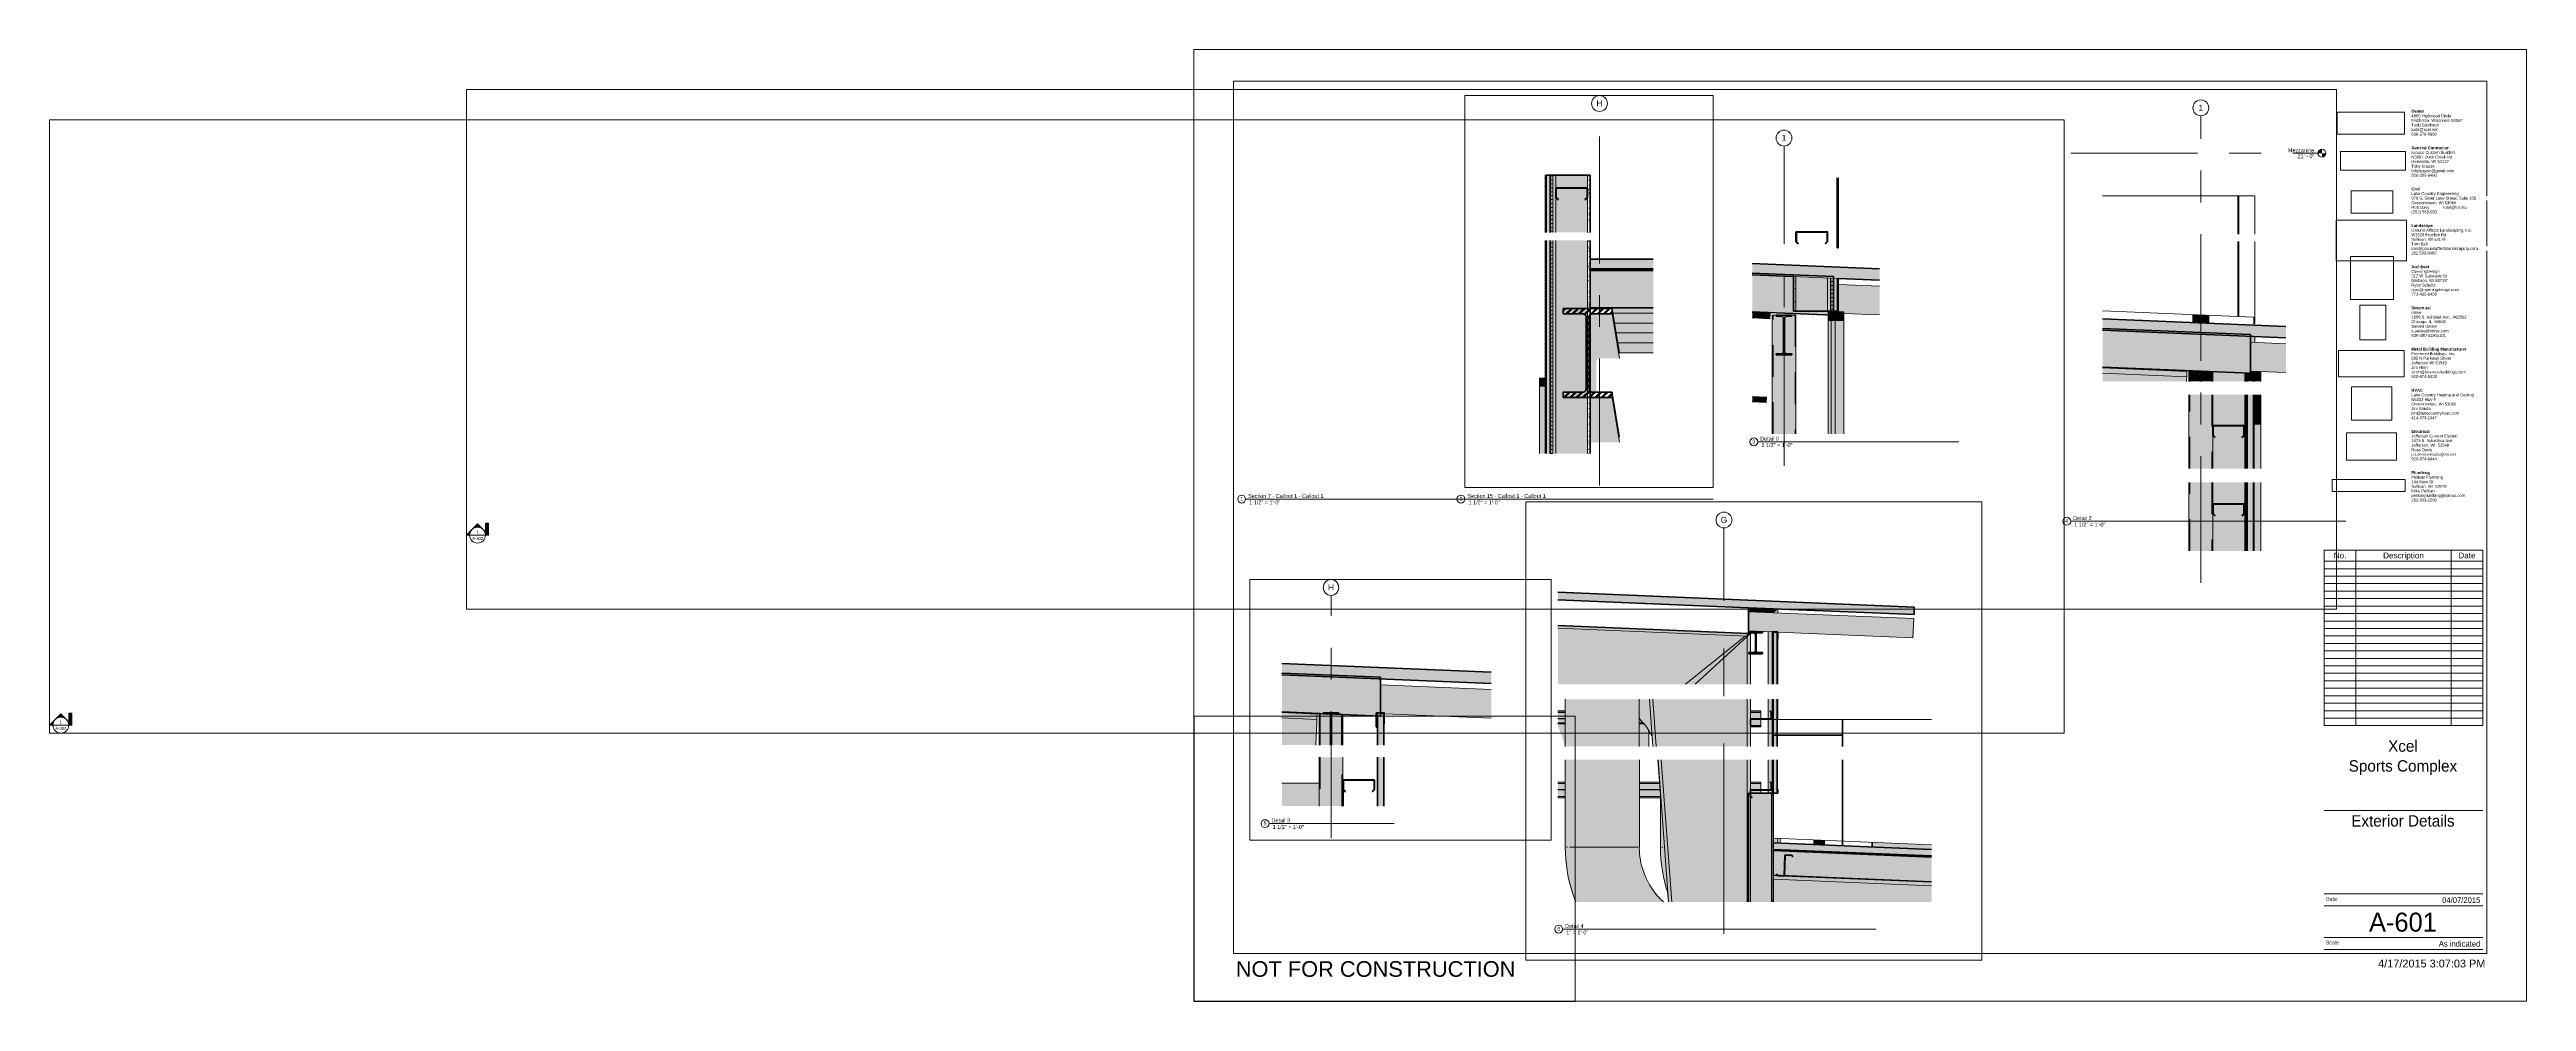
# Paper-space layout 'Layout1' of a CAD drawing. Header units: inches. Extents: x -36.1 to 42, y 0 to 30.
# The model-space entities are those that its viewports show. They can reach past a viewport. Long polylines and large blocks are cut down to what shows.
import ezdxf

# ---------------------------------------------------------------- set-up
doc = ezdxf.new("R2010")
doc.units = ezdxf.units.IN
doc.header["$MEASUREMENT"] = 0
doc.linetypes.add('Grid Line 1_2_', pattern=[0.875, 0.5, -0.125, 0.125, -0.125])
doc.linetypes.add('Hidden 1_8_', pattern=[0.1875, 0.125, -0.0625])
for name, color, linetype, lineweight in [('A-CLNG', 13, 'Continuous', 18), ('A-DETL-THIN', 151, 'Continuous', 9), ('A-FLOR-LEVL', 51, 'Continuous', 9), ('A-GLAZ-CURT', 52, 'Continuous', 9), ('A-GLAZ-CWMG', 51, 'Continuous', 9), ('A-ROOF', 132, 'Continuous', 18), ('A-WALL', 113, 'Continuous', 18), ('A-WALL-PATT', 111, 'Continuous', 70), ('G-ANNO-SCHD', 231, 'Continuous', 9), ('G-ANNO-SYMB', 111, 'Continuous', 9), ('G-ANNO-TTLB', 6, 'Continuous', 9), ('G-ANNO-TTLB-MEDM', 33, 'Continuous', 20), ('G-ANNO-TTLB-THIN', 151, 'Continuous', 9), ('L-SITE-WALL', 31, 'Continuous', 18), ('M-EQPM', 50, 'Continuous', 9), ('M-HVAC-DUCT', 70, 'Continuous', 9), ('S-BEAM', 12, 'Continuous', 9), ('S-COLS', 52, 'Continuous', 9), ('S-GRID', 1, 'Continuous', 9), ('S-GRID-IDEN', 1, 'Continuous', 9)]:
    doc.layers.add(name, color=color, linetype=linetype, lineweight=lineweight)
doc.layers.add('G-ANNO-NPLT', color=191, linetype='Continuous', plot=False)
doc.styles.add('Arial', font='arial.ttf', dxfattribs={"height": 1.475299})
doc.styles.add('Arial_1', font='arial.ttf', dxfattribs={"height": 0.73765})
doc.styles.add('Arial_2', font='arial.ttf', dxfattribs={"height": 0.983533})
doc.styles.add('Arial_3', font='arial.ttf', dxfattribs={"height": 2.212949})
doc.styles.add('Arial_4', font='arial.ttf', dxfattribs={"height": 0.092206})
doc.styles.add('Arial_5', font='arial.ttf', dxfattribs={"height": 0.491766})
doc.styles.add('Arial_6', font='arial.ttf', dxfattribs={"height": 0.245883})
doc.styles.add('Arial_7', font='arial.ttf', dxfattribs={"height": 0.122942})
doc.styles.add('Arial_8', font='arial.ttf', dxfattribs={"height": 0.184412})
doc.styles.add('Century Gothic', font='GOTHIC.TTF', dxfattribs={"height": 0.119759})
doc.styles.add('Century Gothic_1', font='GOTHIC.TTF', dxfattribs={"height": 0.179639})
doc.styles.add('Century Gothic_2', font='GOTHIC.TTF', dxfattribs={"height": 0.598797})
doc.styles.add('Century Gothic_3', font='GOTHIC.TTF', dxfattribs={"height": 0.359278})
picture_1 = doc.add_image_def('image1.jpg', size_in_pixel=(477, 79))
picture_2 = doc.add_image_def('image2.png', size_in_pixel=(259, 141))
picture_3 = doc.add_image_def('image3.jpg', size_in_pixel=(150, 124))
picture_4 = doc.add_image_def('image4.jpg', size_in_pixel=(309, 122))
picture_5 = doc.add_image_def('image5.png', size_in_pixel=(302, 400))
picture_6 = doc.add_image_def('image6.jpg', size_in_pixel=(95, 51))
picture_7 = doc.add_image_def('image7.png', size_in_pixel=(388, 225))
picture_8 = doc.add_image_def('image8.jpg', size_in_pixel=(232, 76))
picture_9 = doc.add_image_def('image9.jpg', size_in_pixel=(900, 259))
picture_10 = doc.add_image_def('image10.jpg', size_in_pixel=(939, 939))
pattern_1 = [(0, (-21557.589, 96.799), (0, 1), []), (90, (-21557.589, 96.799), (-1, 6e-17), [])]
pattern_2 = [(0, (-21557.589, 96.799), (2.56, 0.64), [0.106, -1.814, 0.106, -1.814, -10.24]), (0, (-21557.589, 96.799), (2.56, 0.64), [-3.84, 0.106, -3.734, 0.106, -1.814, -4.48]), (0, (-21557.589, 96.799), (2.56, 0.64), [-9.6, 0.106, -1.174, 0.106, -3.094]), (120, (-21556.629, 97.119), (-1.834256258, 1.897025034), [0.106, -1.814, 0.106, -1.814, -10.24]), (120, (-21556.629, 97.119), (-1.834256258, 1.897025034), [-3.84, 0.106, -3.734, 0.106, -1.814, -4.48]), (120, (-21556.629, 97.119), (-1.834256258, 1.897025034), [-9.6, 0.106, -1.174, 0.106, -3.094]), (240, (-21556.309, 98.399), (-0.725743742, -2.537025034), [0.106, -1.814, 0.106, -1.814, -10.24]), (240, (-21556.309, 98.399), (-0.725743742, -2.537025034), [-3.84, 0.106, -3.734, 0.106, -1.814, -4.48]), (240, (-21556.309, 98.399), (-0.725743742, -2.537025034), [-9.6, 0.106, -1.174, 0.106, -3.094])]
pattern_3 = [(45, (-21557.589, 96.799), (-0.7919596, 0.7919596), []), (45, (-21557.589, 97.999), (-0.7919596, 0.7919596), [])]
pattern_4 = [(45, (-71520.263, 71.503), (-0.791959595, 0.791959595), []), (45, (-71520.263, 72.703), (-0.791959595, 0.791959595), [])]
pattern_5 = [(0, (-68170.72, 145), (-193, 193), [48, -145]), (90, (-68170.72, 145), (-193, 1e-14), [96.25, -96.75]), (180, (-68122.72, 241.25), (-193, 193), [48, -145]), (90, (-68122.72, 145), (-193, 1e-14), [96.25, -96.75]), (180, (-68122.72, 241.5), (-193, 193), [48, -145]), (90, (-68122.72, 241.5), (-193, 1e-14), [96.25, -96.75]), (0, (-68170.72, 337.75), (-193, 193), [48, -145]), (90, (-68170.72, 241.5), (-193, 1e-14), [96.25, -96.75]), (0, (-68122.47, 193), (-193, 193), [48, -145]), (90, (-68122.47, 144.75), (-193, 1e-14), [48.25, -144.75]), (90, (-68074.47, 144.75), (-193, 1e-14), [48.25, -144.75]), (0, (-68122.47, 289.5), (-193, 193), [48, -145]), (90, (-68122.47, 193.25), (-193, 1e-14), [96.25, -96.75]), (180, (-68074.47, 193.25), (-193, 193), [48, -145]), (90, (-68074.47, 193.25), (-193, 1e-14), [96.25, -96.75]), (90, (-68122.47, 289.75), (-193, 1e-14), [48, -145]), (180, (-68074.47, 289.75), (-193, 193), [48, -145]), (90, (-68074.47, 289.75), (-193, 1e-14), [48, -145]), (0, (-68074.22, 145), (-193, 193), [48, -145]), (90, (-68074.22, 145), (-193, 1e-14), [96.25, -96.75]), (180, (-68026.22, 241.25), (-193, 193), [48, -145]), (90, (-68026.22, 145), (-193, 1e-14), [96.25, -96.75]), (180, (-68026.22, 241.5), (-193, 193), [48, -145]), (90, (-68026.22, 241.5), (-193, 1e-14), [96.25, -96.75]), (180, (-68026.22, 337.75), (-193, 193), [48, -145]), (90, (-68074.22, 241.5), (-193, 1e-14), [96.25, -96.75]), (0, (-68025.97, 193), (-193, 193), [48, -145]), (90, (-68025.97, 144.75), (-193, 1e-14), [48.25, -144.75]), (90, (-67977.97, 144.75), (-193, 1e-14), [48.25, -144.75]), (0, (-68025.97, 289.5), (-193, 193), [48, -145]), (90, (-68025.97, 193.25), (-193, 1e-14), [96.25, -96.75]), (180, (-67977.97, 193.25), (-193, 193), [48, -145]), (90, (-67977.97, 193.25), (-193, 1e-14), [96.25, -96.75]), (90, (-68025.97, 289.75), (-193, 1e-14), [48, -145]), (180, (-67977.97, 289.75), (-193, 193), [48, -145]), (90, (-67977.97, 289.75), (-193, 1e-14), [48, -145])]
pattern_6 = [(45, (-67989.021, 102.645), (-0.791959595, 0.791959595), []), (45, (-67989.021, 103.845), (-0.791959595, 0.791959595), [])]
pattern_7 = [(45, (22007.282, 102), (-0.7919596, 0.7919596), []), (45, (22007.282, 103.2), (-0.7919596, 0.7919596), [])]
pattern_8 = [(45, (21892.158, 97.643), (-1.1879394, 1.1879394), []), (45, (21892.158, 99.443), (-1.1879394, 1.1879394), [])]
pattern_9 = [(0, (22784.43, 0.25), (-193, 193), [48, -145]), (90, (22784.43, 0.25), (-193, 1e-14), [96.25, -96.75]), (180, (22832.43, 96.5), (-193, 193), [48, -145]), (90, (22832.43, 0.25), (-193, 1e-14), [96.25, -96.75]), (180, (22832.43, 96.75), (-193, 193), [48, -145]), (90, (22832.43, 96.75), (-193, 1e-14), [96.25, -96.75]), (0, (22784.43, 193), (-193, 193), [48, -145]), (90, (22784.43, 96.75), (-193, 1e-14), [96.25, -96.75]), (0, (22832.68, 48.25), (-193, 193), [48, -145]), (90, (22832.68, 0), (-193, 1e-14), [48.25, -144.75]), (90, (22880.68, 0), (-193, 1e-14), [48.25, -144.75]), (0, (22832.68, 144.75), (-193, 193), [48, -145]), (90, (22832.68, 48.5), (-193, 1e-14), [96.25, -96.75]), (180, (22880.68, 48.5), (-193, 193), [48, -145]), (90, (22880.68, 48.5), (-193, 1e-14), [96.25, -96.75]), (90, (22832.68, 145), (-193, 1e-14), [48, -145]), (180, (22880.68, 145), (-193, 193), [48, -145]), (90, (22880.68, 145), (-193, 1e-14), [48, -145]), (0, (22880.93, 0.25), (-193, 193), [48, -145]), (90, (22880.93, 0.25), (-193, 1e-14), [96.25, -96.75]), (180, (22928.93, 96.5), (-193, 193), [48, -145]), (90, (22928.93, 0.25), (-193, 1e-14), [96.25, -96.75]), (180, (22928.93, 96.75), (-193, 193), [48, -145]), (90, (22928.93, 96.75), (-193, 1e-14), [96.25, -96.75]), (180, (22928.93, 193), (-193, 193), [48, -145]), (90, (22880.93, 96.75), (-193, 1e-14), [96.25, -96.75]), (0, (22929.18, 48.25), (-193, 193), [48, -145]), (90, (22929.18, 0), (-193, 1e-14), [48.25, -144.75]), (90, (22977.18, 0), (-193, 1e-14), [48.25, -144.75]), (0, (22929.18, 144.75), (-193, 193), [48, -145]), (90, (22929.18, 48.5), (-193, 1e-14), [96.25, -96.75]), (180, (22977.18, 48.5), (-193, 193), [48, -145]), (90, (22977.18, 48.5), (-193, 1e-14), [96.25, -96.75]), (90, (22929.18, 145), (-193, 1e-14), [48, -145]), (180, (22977.18, 145), (-193, 193), [48, -145]), (90, (22977.18, 145), (-193, 1e-14), [48, -145])]

# ---------------------------------------------------------------- blocks, each defined once
blk = doc.blocks.new('E1 30 x 42 Horizontal - E1 30x42 Horizontal-11829-Exterior Details')
at = {"layer": 'G-ANNO-TTLB-MEDM'}
for p, q in [((1.24, 29.014), (1.24, 1.514)), ((40.74, 29.014), (1.24, 29.014)), ((40.74, 29.014), (40.74, 1.514)), ((40.615, 14.233), (35.615, 14.233)), ((35.615, 6.02), (40.615, 6.02)), ((40.615, 1.639), (35.615, 1.639)), ((1.24, 1.514), (40.74, 1.514))]:
    blk.add_line(p, q, dxfattribs=at)
at = {"layer": 'G-ANNO-TTLB-THIN'}
for p, q in [((-0.01, 30.014), (41.99, 30.014)), ((-0.01, 0.014), (-0.01, 30.014)), ((41.99, 0.014), (41.99, 30.014)), ((35.615, 3.389), (40.615, 3.389)), ((35.615, 3.014), (40.615, 3.014)), ((35.615, 2.014), (40.615, 2.014)), ((-0.01, 0.014), (41.99, 0.014))]:
    blk.add_line(p, q, dxfattribs=at)
at = {"layer": 'G-ANNO-TTLB', "insert": (1.307, 1.27), "char_height": 0.49177, "width": 10.47, "attachment_point": 1, "line_spacing_factor": 0.938532, "style": 'Arial_5'}
blk.add_mtext('NOT FOR CONSTRUCTION', dxfattribs=at)
at = {"layer": 'G-ANNO-TTLB'}
image = blk.add_image(picture_8, insert=(36.024, 27.349), size_in_units=(2.118, 0.694), dxfattribs=at)
image.dxf.flags = 7
image = blk.add_image(picture_9, insert=(36.126, 26.208), size_in_units=(2.048, 0.589), dxfattribs=at)
image.dxf.flags = 7
image = blk.add_image(picture_6, insert=(36.46, 24.855), size_in_units=(1.319, 0.708), dxfattribs=at)
image.dxf.flags = 7
image = blk.add_image(picture_7, insert=(35.988, 23.347), size_in_units=(2.218, 1.286), dxfattribs=at)
image.dxf.flags = 7
image = blk.add_image(picture_10, insert=(36.444, 22.127), size_in_units=(1.358, 1.358), dxfattribs=at)
image.dxf.flags = 7
image = blk.add_image(picture_5, insert=(36.733, 20.862), size_in_units=(0.825, 1.093), dxfattribs=at)
image.dxf.flags = 7
image = blk.add_image(picture_4, insert=(36.062, 19.699), size_in_units=(2.078, 0.821), dxfattribs=at)
image.dxf.flags = 7
image = blk.add_image(picture_3, insert=(36.474, 18.329), size_in_units=(1.268, 1.049), dxfattribs=at)
image.dxf.flags = 7
image = blk.add_image(picture_2, insert=(36.315, 17.069), size_in_units=(1.574, 0.857), dxfattribs=at)
image.dxf.flags = 7
image = blk.add_image(picture_1, insert=(35.866, 16.08), size_in_units=(2.303, 0.381), dxfattribs=at)
image.dxf.flags = 7
at = {"layer": 'G-ANNO-TTLB', "attachment_point": 1, "bg_fill": 3, "box_fill_scale": 1.25, "bg_fill_color": 0, "bg_fill_transparency": 0}
for s, insert, char_height, width, line_spacing_factor, style in [('\\fArial|b1|i0|c0|p34|;Owner', (38.363, 28.114), 0.09221, 0.44259, 0.938532, 'Arial_4'), ('Date', (35.665, 3.294), 0.1198, 0.4725, 0.984117, 'Century Gothic'), ('Scale', (35.665, 1.919), 0.1198, 0.5265, 0.984117, 'Century Gothic')]:
    blk.add_mtext(s, dxfattribs=dict(at, insert=insert, char_height=char_height, width=width, line_spacing_factor=line_spacing_factor, style=style))
at = {"layer": 'G-ANNO-TTLB', "insert": (38.363, 27.97), "char_height": 0.09221, "width": 1.47416, "attachment_point": 1, "line_spacing_factor": 0.938532, "style": 'Arial_4', "bg_fill": 3, "box_fill_scale": 1.25, "bg_fill_color": 0, "bg_fill_transparency": 0}
blk.add_mtext('4860 Highwood Circle', dxfattribs=at)
at = {"layer": 'G-ANNO-TTLB', "insert": (38.363, 27.826), "char_height": 0.09221, "width": 1.89633, "attachment_point": 1, "line_spacing_factor": 0.938532, "style": 'Arial_4', "bg_fill": 3, "box_fill_scale": 1.25, "bg_fill_color": 0, "bg_fill_transparency": 0}
blk.add_mtext('Middleton, Wisconsin 53562', dxfattribs=at)
at = {"layer": 'G-ANNO-TTLB', "insert": (38.363, 27.682), "char_height": 0.09221, "width": 1.02306, "attachment_point": 1, "line_spacing_factor": 0.938532, "style": 'Arial_4', "bg_fill": 3, "box_fill_scale": 1.25, "bg_fill_color": 0, "bg_fill_transparency": 0}
blk.add_mtext('Todd Goldbeck', dxfattribs=at)
at = {"layer": 'G-ANNO-TTLB', "insert": (38.363, 27.537), "char_height": 0.09221, "width": 0.96859, "attachment_point": 1, "line_spacing_factor": 0.938532, "style": 'Arial_4', "bg_fill": 3, "box_fill_scale": 1.25, "bg_fill_color": 0, "bg_fill_transparency": 0}
blk.add_mtext('todd@xcel.net', dxfattribs=at)
at = {"layer": 'G-ANNO-TTLB', "insert": (38.363, 27.393), "char_height": 0.09221, "width": 0.93625, "attachment_point": 1, "line_spacing_factor": 0.938532, "style": 'Arial_4', "bg_fill": 3, "box_fill_scale": 1.25, "bg_fill_color": 0, "bg_fill_transparency": 0}
blk.add_mtext('608-279-6960', dxfattribs=at)
at = {"layer": 'G-ANNO-TTLB', "insert": (38.363, 26.96), "char_height": 0.09221, "width": 1.28521, "attachment_point": 1, "line_spacing_factor": 0.938532, "style": 'Arial_4', "bg_fill": 3, "box_fill_scale": 1.25, "bg_fill_color": 0, "bg_fill_transparency": 0}
blk.add_mtext('\\fArial|b1|i0|c0|p34|;General Contractor', dxfattribs=at)
at = {"layer": 'G-ANNO-TTLB', "insert": (38.363, 26.816), "char_height": 0.09221, "width": 1.63077, "attachment_point": 1, "line_spacing_factor": 0.938532, "style": 'Arial_4', "bg_fill": 3, "box_fill_scale": 1.25, "bg_fill_color": 0, "bg_fill_transparency": 0}
blk.add_mtext('Krause Custom Builders', dxfattribs=at)
at = {"layer": 'G-ANNO-TTLB', "insert": (38.363, 26.672), "char_height": 0.09221, "width": 1.51161, "attachment_point": 1, "line_spacing_factor": 0.938532, "style": 'Arial_4', "bg_fill": 3, "box_fill_scale": 1.25, "bg_fill_color": 0, "bg_fill_transparency": 0}
blk.add_mtext('N3897 Duck Creek Rd', dxfattribs=at)
at = {"layer": 'G-ANNO-TTLB', "insert": (38.363, 26.528), "char_height": 0.09221, "width": 1.39416, "attachment_point": 1, "line_spacing_factor": 0.938532, "style": 'Arial_4', "bg_fill": 3, "box_fill_scale": 1.25, "bg_fill_color": 0, "bg_fill_transparency": 0}
blk.add_mtext('Helenville, WI 53137', dxfattribs=at)
at = {"layer": 'G-ANNO-TTLB', "insert": (38.363, 26.383), "char_height": 0.09221, "width": 0.85284, "attachment_point": 1, "line_spacing_factor": 0.938532, "style": 'Arial_4', "bg_fill": 3, "box_fill_scale": 1.25, "bg_fill_color": 0, "bg_fill_transparency": 0}
blk.add_mtext('Toby Krause', dxfattribs=at)
at = {"layer": 'G-ANNO-TTLB', "insert": (38.363, 26.239), "char_height": 0.09221, "width": 1.57971, "attachment_point": 1, "line_spacing_factor": 0.938532, "style": 'Arial_4', "bg_fill": 3, "box_fill_scale": 1.25, "bg_fill_color": 0, "bg_fill_transparency": 0}
blk.add_mtext('tobykrause@gmail.com', dxfattribs=at)
at = {"layer": 'G-ANNO-TTLB', "insert": (38.363, 26.095), "char_height": 0.09221, "width": 0.93625, "attachment_point": 1, "line_spacing_factor": 0.938532, "style": 'Arial_4', "bg_fill": 3, "box_fill_scale": 1.25, "bg_fill_color": 0, "bg_fill_transparency": 0}
blk.add_mtext('920-285-6490', dxfattribs=at)
at = {"layer": 'G-ANNO-TTLB', "insert": (38.363, 25.662), "char_height": 0.09221, "width": 0.28768, "attachment_point": 1, "line_spacing_factor": 0.938532, "style": 'Arial_4', "bg_fill": 3, "box_fill_scale": 1.25, "bg_fill_color": 0, "bg_fill_transparency": 0}
blk.add_mtext('\\fArial|b1|i0|c0|p34|;Civil', dxfattribs=at)
at = {"layer": 'G-ANNO-TTLB', "insert": (38.363, 25.518), "char_height": 0.09221, "width": 1.74142, "attachment_point": 1, "line_spacing_factor": 0.938532, "style": 'Arial_4', "bg_fill": 3, "box_fill_scale": 1.25, "bg_fill_color": 0, "bg_fill_transparency": 0}
blk.add_mtext('Lake Country Engineering', dxfattribs=at)
at = {"layer": 'G-ANNO-TTLB', "insert": (38.363, 25.374), "char_height": 0.09221, "width": 2.39509, "attachment_point": 1, "line_spacing_factor": 0.938532, "style": 'Arial_4', "bg_fill": 3, "box_fill_scale": 1.25, "bg_fill_color": 0, "bg_fill_transparency": 0}
blk.add_mtext('970 S. Silver Lake Street, Suite 105', dxfattribs=at)
at = {"layer": 'G-ANNO-TTLB', "insert": (38.363, 25.23), "char_height": 0.09221, "width": 1.65971, "attachment_point": 1, "line_spacing_factor": 0.938532, "style": 'Arial_4', "bg_fill": 3, "box_fill_scale": 1.25, "bg_fill_color": 0, "bg_fill_transparency": 0}
blk.add_mtext('Oconomowoc, WI 53066', dxfattribs=at)
at = {"layer": 'G-ANNO-TTLB', "insert": (38.363, 25.085), "char_height": 0.0922, "width": 0.66048, "attachment_point": 1, "line_spacing_factor": 0.938532, "style": 'Arial_4', "bg_fill": 3, "box_fill_scale": 1.25, "bg_fill_color": 0, "bg_fill_transparency": 0}
blk.add_mtext('Rob Davy', dxfattribs=at)
at = {"layer": 'G-ANNO-TTLB', "insert": (39.363, 25.085), "char_height": 0.09221, "width": 0.88178, "attachment_point": 1, "line_spacing_factor": 0.938532, "style": 'Arial_4', "bg_fill": 3, "box_fill_scale": 1.25, "bg_fill_color": 0, "bg_fill_transparency": 0}
blk.add_mtext('robd@lce.biz', dxfattribs=at)
at = {"layer": 'G-ANNO-TTLB', "insert": (38.363, 24.941), "char_height": 0.09221, "width": 0.94646, "attachment_point": 1, "line_spacing_factor": 0.938532, "style": 'Arial_4', "bg_fill": 3, "box_fill_scale": 1.25, "bg_fill_color": 0, "bg_fill_transparency": 0}
blk.add_mtext('(262) 569-933', dxfattribs=at)
at = {"layer": 'G-ANNO-TTLB', "insert": (38.363, 24.508), "char_height": 0.09221, "width": 0.73708, "attachment_point": 1, "line_spacing_factor": 0.938532, "style": 'Arial_4', "bg_fill": 3, "box_fill_scale": 1.25, "bg_fill_color": 0, "bg_fill_transparency": 0}
blk.add_mtext('\\fArial|b1|i0|c0|p34|;Landscape', dxfattribs=at)
at = {"layer": 'G-ANNO-TTLB', "insert": (38.363, 24.364), "char_height": 0.09221, "width": 2.24019, "attachment_point": 1, "line_spacing_factor": 0.938532, "style": 'Arial_4', "bg_fill": 3, "box_fill_scale": 1.25, "bg_fill_color": 0, "bg_fill_transparency": 0}
blk.add_mtext('Ground Affects Landscaping, Inc.', dxfattribs=at)
at = {"layer": 'G-ANNO-TTLB', "insert": (38.363, 24.22), "char_height": 0.09221, "width": 1.34309, "attachment_point": 1, "line_spacing_factor": 0.938532, "style": 'Arial_4', "bg_fill": 3, "box_fill_scale": 1.25, "bg_fill_color": 0, "bg_fill_transparency": 0}
blk.add_mtext('W1526 Froelich Rd.', dxfattribs=at)
at = {"layer": 'G-ANNO-TTLB', "insert": (38.363, 24.076), "char_height": 0.09221, "width": 1.26819, "attachment_point": 1, "line_spacing_factor": 0.938532, "style": 'Arial_4', "bg_fill": 3, "box_fill_scale": 1.25, "bg_fill_color": 0, "bg_fill_transparency": 0}
blk.add_mtext('Sullivan, WI 53178', dxfattribs=at)
at = {"layer": 'G-ANNO-TTLB', "insert": (38.363, 23.932), "char_height": 0.0922, "width": 0.59579, "attachment_point": 1, "line_spacing_factor": 0.938532, "style": 'Arial_4', "bg_fill": 3, "box_fill_scale": 1.25, "bg_fill_color": 0, "bg_fill_transparency": 0}
blk.add_mtext('Tom Ball', dxfattribs=at)
at = {"layer": 'G-ANNO-TTLB', "insert": (38.363, 23.787), "char_height": 0.09221, "width": 2.45808, "attachment_point": 1, "line_spacing_factor": 0.938532, "style": 'Arial_4', "bg_fill": 3, "box_fill_scale": 1.25, "bg_fill_color": 0, "bg_fill_transparency": 0}
blk.add_mtext('tom@groundaffectslandscaping.com', dxfattribs=at)
at = {"layer": 'G-ANNO-TTLB', "insert": (38.363, 23.643), "char_height": 0.09221, "width": 0.91923, "attachment_point": 1, "line_spacing_factor": 0.938532, "style": 'Arial_4', "bg_fill": 3, "box_fill_scale": 1.25, "bg_fill_color": 0, "bg_fill_transparency": 0}
blk.add_mtext('262.593.8400', dxfattribs=at)
at = {"layer": 'G-ANNO-TTLB', "insert": (38.363, 23.21), "char_height": 0.09221, "width": 0.59069, "attachment_point": 1, "line_spacing_factor": 0.938532, "style": 'Arial_4', "bg_fill": 3, "box_fill_scale": 1.25, "bg_fill_color": 0, "bg_fill_transparency": 0}
blk.add_mtext('\\fArial|b1|i0|c0|p34|;Architect', dxfattribs=at)
at = {"layer": 'G-ANNO-TTLB', "insert": (38.363, 23.066), "char_height": 0.09221, "width": 1.03838, "attachment_point": 1, "line_spacing_factor": 0.938532, "style": 'Arial_4', "bg_fill": 3, "box_fill_scale": 1.25, "bg_fill_color": 0, "bg_fill_transparency": 0}
blk.add_mtext('OpeningDesign', dxfattribs=at)
at = {"layer": 'G-ANNO-TTLB', "insert": (38.363, 22.922), "char_height": 0.09221, "width": 1.31926, "attachment_point": 1, "line_spacing_factor": 0.938532, "style": 'Arial_4', "bg_fill": 3, "box_fill_scale": 1.25, "bg_fill_color": 0, "bg_fill_transparency": 0}
blk.add_mtext('312 W. Lakeside St', dxfattribs=at)
at = {"layer": 'G-ANNO-TTLB', "insert": (38.363, 22.778), "char_height": 0.09221, "width": 1.36181, "attachment_point": 1, "line_spacing_factor": 0.938532, "style": 'Arial_4', "bg_fill": 3, "box_fill_scale": 1.25, "bg_fill_color": 0, "bg_fill_transparency": 0}
blk.add_mtext('Madison, WI 53715"', dxfattribs=at)
at = {"layer": 'G-ANNO-TTLB', "insert": (38.363, 22.633), "char_height": 0.09221, "width": 0.88518, "attachment_point": 1, "line_spacing_factor": 0.938532, "style": 'Arial_4', "bg_fill": 3, "box_fill_scale": 1.25, "bg_fill_color": 0, "bg_fill_transparency": 0}
blk.add_mtext('Ryan Schultz', dxfattribs=at)
at = {"layer": 'G-ANNO-TTLB', "insert": (38.363, 22.489), "char_height": 0.09221, "width": 1.75163, "attachment_point": 1, "line_spacing_factor": 0.938532, "style": 'Arial_4', "bg_fill": 3, "box_fill_scale": 1.25, "bg_fill_color": 0, "bg_fill_transparency": 0}
blk.add_mtext('ryan@openingdesign.com', dxfattribs=at)
at = {"layer": 'G-ANNO-TTLB', "insert": (38.363, 22.345), "char_height": 0.09221, "width": 0.93625, "attachment_point": 1, "line_spacing_factor": 0.938532, "style": 'Arial_4', "bg_fill": 3, "box_fill_scale": 1.25, "bg_fill_color": 0, "bg_fill_transparency": 0}
blk.add_mtext('773-425-6456', dxfattribs=at)
at = {"layer": 'G-ANNO-TTLB', "insert": (38.363, 21.912), "char_height": 0.09221, "width": 0.64856, "attachment_point": 1, "line_spacing_factor": 0.938532, "style": 'Arial_4', "bg_fill": 3, "box_fill_scale": 1.25, "bg_fill_color": 0, "bg_fill_transparency": 0}
blk.add_mtext('\\fArial|b1|i0|c0|p34|;Structural', dxfattribs=at)
at = {"layer": 'G-ANNO-TTLB', "insert": (38.363, 21.768), "char_height": 0.0922, "width": 0.37109, "attachment_point": 1, "line_spacing_factor": 0.938532, "style": 'Arial_4', "bg_fill": 3, "box_fill_scale": 1.25, "bg_fill_color": 0, "bg_fill_transparency": 0}
blk.add_mtext('ntrive', dxfattribs=at)
at = {"layer": 'G-ANNO-TTLB', "insert": (38.363, 21.624), "char_height": 0.09221, "width": 2.03762, "attachment_point": 1, "line_spacing_factor": 0.938532, "style": 'Arial_4', "bg_fill": 3, "box_fill_scale": 1.25, "bg_fill_color": 0, "bg_fill_transparency": 0}
blk.add_mtext('1608 S. Ashland Ave., #82002', dxfattribs=at)
at = {"layer": 'G-ANNO-TTLB', "insert": (38.363, 21.48), "char_height": 0.09221, "width": 1.26649, "attachment_point": 1, "line_spacing_factor": 0.938532, "style": 'Arial_4', "bg_fill": 3, "box_fill_scale": 1.25, "bg_fill_color": 0, "bg_fill_transparency": 0}
blk.add_mtext('Chicago, IL  60608', dxfattribs=at)
at = {"layer": 'G-ANNO-TTLB', "insert": (38.363, 21.335), "char_height": 0.09221, "width": 0.94135, "attachment_point": 1, "line_spacing_factor": 0.938532, "style": 'Arial_4', "bg_fill": 3, "box_fill_scale": 1.25, "bg_fill_color": 0, "bg_fill_transparency": 0}
blk.add_mtext('Steven Uecke', dxfattribs=at)
at = {"layer": 'G-ANNO-TTLB', "insert": (38.363, 21.191), "char_height": 0.09221, "width": 1.37543, "attachment_point": 1, "line_spacing_factor": 0.938532, "style": 'Arial_4', "bg_fill": 3, "box_fill_scale": 1.25, "bg_fill_color": 0, "bg_fill_transparency": 0}
blk.add_mtext('s.uecke@ntrive.com', dxfattribs=at)
at = {"layer": 'G-ANNO-TTLB', "insert": (38.363, 21.047), "char_height": 0.09221, "width": 1.26308, "attachment_point": 1, "line_spacing_factor": 0.938532, "style": 'Arial_4', "bg_fill": 3, "box_fill_scale": 1.25, "bg_fill_color": 0, "bg_fill_transparency": 0}
blk.add_mtext('630-480-4120x101', dxfattribs=at)
at = {"layer": 'G-ANNO-TTLB', "insert": (38.363, 20.614), "char_height": 0.09221, "width": 1.8793, "attachment_point": 1, "line_spacing_factor": 0.938532, "style": 'Arial_4', "bg_fill": 3, "box_fill_scale": 1.25, "bg_fill_color": 0, "bg_fill_transparency": 0}
blk.add_mtext('\\fArial|b1|i0|c0|p34|;Metal Building Manufacturer', dxfattribs=at)
at = {"layer": 'G-ANNO-TTLB', "insert": (38.363, 20.47), "char_height": 0.09221, "width": 1.62396, "attachment_point": 1, "line_spacing_factor": 0.938532, "style": 'Arial_4', "bg_fill": 3, "box_fill_scale": 1.25, "bg_fill_color": 0, "bg_fill_transparency": 0}
blk.add_mtext('Foremost Buildings, Inc.', dxfattribs=at)
at = {"layer": 'G-ANNO-TTLB', "insert": (38.363, 20.326), "char_height": 0.09221, "width": 1.46565, "attachment_point": 1, "line_spacing_factor": 0.938532, "style": 'Arial_4', "bg_fill": 3, "box_fill_scale": 1.25, "bg_fill_color": 0, "bg_fill_transparency": 0}
blk.add_mtext('895 N Parkway Street', dxfattribs=at)
at = {"layer": 'G-ANNO-TTLB', "insert": (38.363, 20.182), "char_height": 0.09221, "width": 1.32266, "attachment_point": 1, "line_spacing_factor": 0.938532, "style": 'Arial_4', "bg_fill": 3, "box_fill_scale": 1.25, "bg_fill_color": 0, "bg_fill_transparency": 0}
blk.add_mtext('Jefferson WI 53549', dxfattribs=at)
at = {"layer": 'G-ANNO-TTLB', "insert": (38.363, 20.037), "char_height": 0.0922, "width": 0.60601, "attachment_point": 1, "line_spacing_factor": 0.938532, "style": 'Arial_4', "bg_fill": 3, "box_fill_scale": 1.25, "bg_fill_color": 0, "bg_fill_transparency": 0}
blk.add_mtext('Jim Horn', dxfattribs=at)
at = {"layer": 'G-ANNO-TTLB', "insert": (38.363, 19.893), "char_height": 0.09221, "width": 2.01378, "attachment_point": 1, "line_spacing_factor": 0.938532, "style": 'Arial_4', "bg_fill": 3, "box_fill_scale": 1.25, "bg_fill_color": 0, "bg_fill_transparency": 0}
blk.add_mtext('JimH@foremostbuildings.com', dxfattribs=at)
at = {"layer": 'G-ANNO-TTLB', "insert": (38.363, 19.749), "char_height": 0.09221, "width": 0.93625, "attachment_point": 1, "line_spacing_factor": 0.938532, "style": 'Arial_4', "bg_fill": 3, "box_fill_scale": 1.25, "bg_fill_color": 0, "bg_fill_transparency": 0}
blk.add_mtext('920-674-5028', dxfattribs=at)
at = {"layer": 'G-ANNO-TTLB', "insert": (38.363, 19.316), "char_height": 0.09221, "width": 0.41876, "attachment_point": 1, "line_spacing_factor": 0.938532, "style": 'Arial_4', "bg_fill": 3, "box_fill_scale": 1.25, "bg_fill_color": 0, "bg_fill_transparency": 0}
blk.add_mtext('\\fArial|b1|i0|c0|p34|;HVAC', dxfattribs=at)
at = {"layer": 'G-ANNO-TTLB', "insert": (38.363, 19.172), "char_height": 0.09221, "width": 2.30317, "attachment_point": 1, "line_spacing_factor": 0.938532, "style": 'Arial_4', "bg_fill": 3, "box_fill_scale": 1.25, "bg_fill_color": 0, "bg_fill_transparency": 0}
blk.add_mtext('Lake Country Heating and Cooling', dxfattribs=at)
at = {"layer": 'G-ANNO-TTLB', "insert": (38.363, 19.028), "char_height": 0.09221, "width": 0.90901, "attachment_point": 1, "line_spacing_factor": 0.938532, "style": 'Arial_4', "bg_fill": 3, "box_fill_scale": 1.25, "bg_fill_color": 0, "bg_fill_transparency": 0}
blk.add_mtext('N6333 Hwy F', dxfattribs=at)
at = {"layer": 'G-ANNO-TTLB', "insert": (38.363, 18.883), "char_height": 0.09221, "width": 1.65971, "attachment_point": 1, "line_spacing_factor": 0.938532, "style": 'Arial_4', "bg_fill": 3, "box_fill_scale": 1.25, "bg_fill_color": 0, "bg_fill_transparency": 0}
blk.add_mtext('Oconomowoc, WI 53066', dxfattribs=at)
at = {"layer": 'G-ANNO-TTLB', "insert": (38.363, 18.739), "char_height": 0.0922, "width": 0.71325, "attachment_point": 1, "line_spacing_factor": 0.938532, "style": 'Arial_4', "bg_fill": 3, "box_fill_scale": 1.25, "bg_fill_color": 0, "bg_fill_transparency": 0}
blk.add_mtext('Jim Shuda', dxfattribs=at)
at = {"layer": 'G-ANNO-TTLB', "insert": (38.363, 18.595), "char_height": 0.09221, "width": 1.76695, "attachment_point": 1, "line_spacing_factor": 0.938532, "style": 'Arial_4', "bg_fill": 3, "box_fill_scale": 1.25, "bg_fill_color": 0, "bg_fill_transparency": 0}
blk.add_mtext('jim@lakecountryhvac.com', dxfattribs=at)
at = {"layer": 'G-ANNO-TTLB', "insert": (38.363, 18.451), "char_height": 0.09221, "width": 0.93625, "attachment_point": 1, "line_spacing_factor": 0.938532, "style": 'Arial_4', "bg_fill": 3, "box_fill_scale": 1.25, "bg_fill_color": 0, "bg_fill_transparency": 0}
blk.add_mtext('414-573-1047', dxfattribs=at)
at = {"layer": 'G-ANNO-TTLB', "insert": (38.363, 18.018), "char_height": 0.09221, "width": 0.61622, "attachment_point": 1, "line_spacing_factor": 0.938532, "style": 'Arial_4', "bg_fill": 3, "box_fill_scale": 1.25, "bg_fill_color": 0, "bg_fill_transparency": 0}
blk.add_mtext('\\fArial|b1|i0|c0|p34|;Electrical', dxfattribs=at)
at = {"layer": 'G-ANNO-TTLB', "insert": (38.363, 17.874), "char_height": 0.09221, "width": 1.71418, "attachment_point": 1, "line_spacing_factor": 0.938532, "style": 'Arial_4', "bg_fill": 3, "box_fill_scale": 1.25, "bg_fill_color": 0, "bg_fill_transparency": 0}
blk.add_mtext('Jefferson Current Electric', dxfattribs=at)
at = {"layer": 'G-ANNO-TTLB', "insert": (38.363, 17.73), "char_height": 0.09221, "width": 1.52183, "attachment_point": 1, "line_spacing_factor": 0.938532, "style": 'Arial_4', "bg_fill": 3, "box_fill_scale": 1.25, "bg_fill_color": 0, "bg_fill_transparency": 0}
blk.add_mtext('1473 S. Industrica Ave', dxfattribs=at)
at = {"layer": 'G-ANNO-TTLB', "insert": (38.363, 17.585), "char_height": 0.09221, "width": 1.40778, "attachment_point": 1, "line_spacing_factor": 0.938532, "style": 'Arial_4', "bg_fill": 3, "box_fill_scale": 1.25, "bg_fill_color": 0, "bg_fill_transparency": 0}
blk.add_mtext('Jefferson, WI  53549', dxfattribs=at)
at = {"layer": 'G-ANNO-TTLB', "insert": (38.363, 17.441), "char_height": 0.0922, "width": 0.76772, "attachment_point": 1, "line_spacing_factor": 0.938532, "style": 'Arial_4', "bg_fill": 3, "box_fill_scale": 1.25, "bg_fill_color": 0, "bg_fill_transparency": 0}
blk.add_mtext('Ross Davis', dxfattribs=at)
at = {"layer": 'G-ANNO-TTLB', "insert": (38.363, 17.297), "char_height": 0.09221, "width": 1.64609, "attachment_point": 1, "line_spacing_factor": 0.938532, "style": 'Arial_4', "bg_fill": 3, "box_fill_scale": 1.25, "bg_fill_color": 0, "bg_fill_transparency": 0}
blk.add_mtext('j.current.electric@att.net', dxfattribs=at)
at = {"layer": 'G-ANNO-TTLB', "insert": (38.363, 17.153), "char_height": 0.09221, "width": 0.93625, "attachment_point": 1, "line_spacing_factor": 0.938532, "style": 'Arial_4', "bg_fill": 3, "box_fill_scale": 1.25, "bg_fill_color": 0, "bg_fill_transparency": 0}
blk.add_mtext('920-674-6444', dxfattribs=at)
at = {"layer": 'G-ANNO-TTLB', "insert": (38.363, 16.72), "char_height": 0.09221, "width": 0.62814, "attachment_point": 1, "line_spacing_factor": 0.938532, "style": 'Arial_4', "bg_fill": 3, "box_fill_scale": 1.25, "bg_fill_color": 0, "bg_fill_transparency": 0}
blk.add_mtext('\\fArial|b1|i0|c0|p34|;Plumbing', dxfattribs=at)
at = {"layer": 'G-ANNO-TTLB', "insert": (38.363, 16.576), "char_height": 0.09221, "width": 1.16605, "attachment_point": 1, "line_spacing_factor": 0.938532, "style": 'Arial_4', "bg_fill": 3, "box_fill_scale": 1.25, "bg_fill_color": 0, "bg_fill_transparency": 0}
blk.add_mtext('Pelikan Plumbing', dxfattribs=at)
at = {"layer": 'G-ANNO-TTLB', "insert": (38.363, 16.432), "char_height": 0.09221, "width": 0.80347, "attachment_point": 1, "line_spacing_factor": 0.938532, "style": 'Arial_4', "bg_fill": 3, "box_fill_scale": 1.25, "bg_fill_color": 0, "bg_fill_transparency": 0}
blk.add_mtext('144 Main St', dxfattribs=at)
at = {"layer": 'G-ANNO-TTLB', "insert": (38.363, 16.287), "char_height": 0.09221, "width": 1.31075, "attachment_point": 1, "line_spacing_factor": 0.938532, "style": 'Arial_4', "bg_fill": 3, "box_fill_scale": 1.25, "bg_fill_color": 0, "bg_fill_transparency": 0}
blk.add_mtext('Sullivan, WI  53178', dxfattribs=at)
at = {"layer": 'G-ANNO-TTLB', "insert": (38.363, 16.143), "char_height": 0.09221, "width": 0.85624, "attachment_point": 1, "line_spacing_factor": 0.938532, "style": 'Arial_4', "bg_fill": 3, "box_fill_scale": 1.25, "bg_fill_color": 0, "bg_fill_transparency": 0}
blk.add_mtext('Mike Pelikan', dxfattribs=at)
at = {"layer": 'G-ANNO-TTLB', "insert": (38.363, 15.999), "char_height": 0.09221, "width": 1.97804, "attachment_point": 1, "line_spacing_factor": 0.938532, "style": 'Arial_4', "bg_fill": 3, "box_fill_scale": 1.25, "bg_fill_color": 0, "bg_fill_transparency": 0}
blk.add_mtext('pelikanplumbing@yahoo.com', dxfattribs=at)
at = {"layer": 'G-ANNO-TTLB', "insert": (38.363, 15.855), "char_height": 0.09221, "width": 0.93625, "attachment_point": 1, "line_spacing_factor": 0.938532, "style": 'Arial_4', "bg_fill": 3, "box_fill_scale": 1.25, "bg_fill_color": 0, "bg_fill_transparency": 0}
blk.add_mtext('262-593-2290', dxfattribs=at)
blk = doc.blocks.new('Viewport - View Title-1830-Exterior Details')
at = {"layer": 'G-ANNO-TTLB'}
for start, end in [(0, 180), (180, 360)]:
    blk.add_arc((-0.125, 0), 0.125, start, end, dxfattribs=at)
blk = doc.blocks.new('Girt_C - 8_D-943834-Section 15 - Callout 1 - Callout 1')
at = {"layer": 'S-BEAM'}
h = blk.add_hatch(dxfattribs=at)
h.set_pattern_fill('FP_6', color=256, style=0, pattern_type=2)
h.set_pattern_definition(pattern_3)
h.paths.add_polyline_path([(-22787.88, 189.77), (-22787.3, 190.25), (-22787.3, 192.61), (-22787.36, 192.75), (-22787.49, 192.8), (-22795.12, 192.8), (-22795.25, 192.75), (-22795.3, 192.61), (-22795.3, 190.25), (-22794.73, 189.77), (-22794.66, 189.85), (-22795.19, 190.3), (-22795.19, 192.62), (-22795.17, 192.67), (-22795.12, 192.69), (-22787.49, 192.69), (-22787.44, 192.67), (-22787.41, 192.62), (-22787.41, 190.3), (-22787.95, 189.85)], flags=0)
at = {"layer": 'S-BEAM', "lineweight": 50}
for p, q in [((-22795.3, 192.61), (-22795.3, 190.25)), ((-22795.19, 190.3), (-22795.19, 192.62)), ((-22787.49, 192.8), (-22795.12, 192.8)), ((-22795.12, 192.69), (-22787.49, 192.69)), ((-22787.41, 192.62), (-22787.41, 190.3)), ((-22787.3, 190.25), (-22787.3, 192.61)), ((-22795.3, 190.25), (-22794.73, 189.77)), ((-22794.66, 189.85), (-22795.19, 190.3)), ((-22794.73, 189.77), (-22794.66, 189.85)), ((-22787.41, 190.3), (-22787.95, 189.85)), ((-22787.95, 189.85), (-22787.88, 189.77)), ((-22787.88, 189.77), (-22787.3, 190.25))]:
    blk.add_line(p, q, dxfattribs=at)
for centre, radius, start, end in [((-22795.12, 192.61), 0.188, 90, 180), ((-22795.12, 192.61), 0.0782, 90, 177.8773), ((-22787.49, 192.61), 0.188, 0, 90), ((-22787.49, 192.61), 0.0782, 3.0424, 90)]:
    blk.add_arc(centre, radius, start, end, dxfattribs=at)
blk = doc.blocks.new('W-Wide Flange - W21X166-948457-Section 15 - Callout 1 - Callout 1')
at = {"layer": 'S-BEAM'}
h = blk.add_hatch(dxfattribs=at)
h.set_pattern_fill('FP_6', color=256, style=0, pattern_type=2)
h.set_pattern_definition(pattern_3)
h.paths.add_polyline_path([(-22781.08, 139.85), (-22781.08, 141.21), (-22786.02, 141.21), (-22786.22, 141.23), (-22786.41, 141.3), (-22786.57, 141.4), (-22786.72, 141.54), (-22786.82, 141.71), (-22786.89, 141.9), (-22786.91, 142.1), (-22786.92, 160.11), (-22786.89, 160.31), (-22786.83, 160.5), (-22786.72, 160.67), (-22786.58, 160.81), (-22786.41, 160.92), (-22786.22, 160.98), (-22786.03, 161), (-22781.09, 161), (-22781.09, 162.37), (-22793.49, 162.37), (-22793.49, 161), (-22788.56, 161), (-22788.36, 160.98), (-22788.17, 160.92), (-22788, 160.81), (-22787.86, 160.67), (-22787.75, 160.5), (-22787.69, 160.31), (-22787.67, 160.11), (-22787.66, 142.1), (-22787.68, 141.9), (-22787.75, 141.71), (-22787.85, 141.54), (-22787.99, 141.4), (-22788.16, 141.3), (-22788.35, 141.23), (-22788.55, 141.21), (-22793.48, 141.21), (-22793.48, 139.85), (-22790.44, 139.85)], flags=0)
for points in [[(-22779.22, 149.75), (-22779.22, 151.11), (-22781.09, 162.37), (-22781.09, 161), (-22779.25, 149.91)], [(-22779.22, 128.59), (-22779.22, 129.95), (-22781.08, 141.21), (-22781.08, 139.85), (-22780.97, 139.18)]]:
    blk.add_hatch(color=256, dxfattribs=at).paths.add_polyline_path(points, flags=0)
h = blk.add_hatch(color=256, dxfattribs=at)
edge = h.paths.add_edge_path(flags=0)
edge.add_line((-22785.04, 148.92), (-22785.02, 149.08))
edge.add_line((-22785.02, 149.08), (-22785, 149.15))
edge.add_line((-22785, 149.15), (-22784.98, 149.18))
edge.add_line((-22784.98, 149.18), (-22784.89, 149.36))
edge.add_line((-22784.89, 149.36), (-22784.81, 149.46))
edge.add_line((-22784.81, 149.46), (-22784.76, 149.51))
edge.add_line((-22784.76, 149.51), (-22784.64, 149.6))
edge.add_line((-22784.64, 149.6), (-22784.58, 149.64))
edge.add_line((-22784.58, 149.64), (-22784.45, 149.7))
edge.add_line((-22784.45, 149.7), (-22784.4, 149.71))
edge.add_line((-22784.4, 149.71), (-22784.16, 149.75))
edge.add_line((-22784.16, 149.75), (-22786.03, 161))
edge.add_line((-22786.03, 161), (-22786.22, 160.98))
edge.add_line((-22786.22, 160.98), (-22786.41, 160.92))
edge.add_line((-22786.41, 160.92), (-22786.58, 160.81))
edge.add_line((-22786.58, 160.81), (-22786.68, 160.71))
edge.add_line((-22786.68, 160.71), (-22786.68, 158.68))
edge.add_line((-22786.68, 158.68), (-22785.06, 148.93))
edge.add_line((-22785.06, 148.93), (-22785.05, 148.86))
h = blk.add_hatch(color=256, dxfattribs=at)
edge = h.paths.add_edge_path(flags=0)
edge.add_line((-22781.5, 149.75), (-22779.22, 149.75))
edge.add_line((-22779.22, 149.75), (-22781.09, 161))
edge.add_line((-22781.09, 161), (-22786.03, 161))
edge.add_line((-22786.03, 161), (-22784.16, 149.75))
h = blk.add_hatch(color=256, dxfattribs=at)
edge = h.paths.add_edge_path(flags=0)
edge.add_line((-22785.05, 148.86), (-22786.68, 158.68))
edge.add_line((-22786.68, 158.68), (-22786.68, 141.5))
edge.add_line((-22786.68, 141.5), (-22786.57, 141.4))
edge.add_line((-22786.57, 141.4), (-22786.41, 141.3))
edge.add_line((-22786.41, 141.3), (-22786.22, 141.23))
edge.add_line((-22786.22, 141.23), (-22786.02, 141.21))
edge.add_line((-22786.02, 141.21), (-22785.05, 141.21))
h = blk.add_hatch(color=256, dxfattribs=at)
edge = h.paths.add_edge_path(flags=0)
edge.add_line((-22782.85, 128.59), (-22779.22, 128.59))
edge.add_line((-22779.22, 128.59), (-22781.08, 139.85))
edge.add_line((-22781.08, 139.85), (-22786.68, 139.85))
edge.add_line((-22786.68, 139.85), (-22786.68, 129.28))
edge.add_line((-22786.68, 129.28), (-22786.68, 128.59))
at = {"layer": 'S-BEAM', "lineweight": 50}
for p, q in [((-22781.09, 162.37), (-22793.49, 162.37)), ((-22793.49, 162.37), (-22793.49, 161)), ((-22781.09, 161), (-22781.09, 162.37)), ((-22793.49, 161), (-22788.56, 161)), ((-22786.03, 161), (-22781.09, 161)), ((-22787.67, 160.11), (-22787.66, 142.1)), ((-22786.91, 142.1), (-22786.92, 160.11)), ((-22788.55, 141.21), (-22793.48, 141.21)), ((-22793.48, 141.21), (-22793.48, 139.85)), ((-22781.08, 141.21), (-22786.02, 141.21)), ((-22781.08, 139.85), (-22781.08, 141.21)), ((-22793.48, 139.85), (-22781.08, 139.85))]:
    blk.add_line(p, q, dxfattribs=at)
at = {"layer": 'S-BEAM'}
for p, q in [((-22779.22, 151.11), (-22781.09, 162.37)), ((-22779.22, 149.75), (-22781.09, 161)), ((-22781.08, 141.21), (-22779.22, 129.95)), ((-22779.22, 128.59), (-22781.08, 139.85))]:
    blk.add_line(p, q, dxfattribs=at)
at = {"layer": 'S-BEAM', "lineweight": 50, "flags": 128}
for points in [[(-22788.56, 161), (-22788.36, 160.98), (-22788.17, 160.92), (-22788, 160.81), (-22787.86, 160.67), (-22787.75, 160.5), (-22787.69, 160.31), (-22787.67, 160.11)], [(-22786.92, 160.11), (-22786.89, 160.31), (-22786.83, 160.5), (-22786.72, 160.67), (-22786.58, 160.81), (-22786.41, 160.92), (-22786.22, 160.98), (-22786.03, 161)], [(-22787.66, 142.1), (-22787.68, 141.9), (-22787.75, 141.71), (-22787.85, 141.54), (-22787.99, 141.4), (-22788.16, 141.3), (-22788.35, 141.23), (-22788.55, 141.21)], [(-22786.02, 141.21), (-22786.22, 141.23), (-22786.41, 141.3), (-22786.57, 141.4), (-22786.72, 141.54), (-22786.82, 141.71), (-22786.89, 141.9), (-22786.91, 142.1)]]:
    blk.add_lwpolyline(points, dxfattribs=at)
blk = doc.blocks.new('Rectangular Mullion - Rectangular Mullion 1-769363-Section 15 - Callout 1 - Callout 1')
at = {"layer": 'A-GLAZ-CWMG'}
blk.add_hatch(color=256, dxfattribs=at).paths.add_polyline_path([(-22799.43, 142.75), (-22797.93, 142.75), (-22797.93, 144.75), (-22799.43, 144.75)], flags=0)
for p, q in [((-22797.93, 144.75), (-22799.43, 144.75)), ((-22799.43, 144.75), (-22799.43, 142.75)), ((-22799.43, 142.75), (-22797.93, 142.75))]:
    blk.add_line(p, q, dxfattribs=at)
blk = doc.blocks.new('Rectangular Mullion - Rectangular Mullion 1-827438-Section 15 - Callout 1 - Callout 1')
at = {"layer": 'A-GLAZ-CWMG'}
h = blk.add_hatch(color=256, dxfattribs=at)
edge = h.paths.add_edge_path(flags=0)
edge.add_line((-22797.93, 125.74), (-22797.93, 142.75))
edge.add_line((-22797.93, 142.75), (-22799.43, 142.75))
edge.add_line((-22799.43, 142.75), (-22799.43, 125.74))
for p, q in [((-22799.43, 142.75), (-22797.93, 142.75)), ((-22799.43, 125.74), (-22799.43, 142.75))]:
    blk.add_line(p, q, dxfattribs=at)
blk = doc.blocks.new('Girt_Z - 8_D-943828-Section 15 - Callout 1 - Callout 1')
at = {"layer": 'S-BEAM'}
for points in [[(-22770.73, 161.26), (-22770.73, 161.44), (-22780.94, 161.44), (-22780.91, 161.26), (-22775.65, 161.26)], [(-22770.73, 161.16), (-22770.73, 161.26), (-22780.91, 161.26), (-22780.89, 161.16), (-22775.65, 161.16)]]:
    blk.add_hatch(color=256, dxfattribs=at).paths.add_polyline_path(points, flags=0)
blk.add_line((-22770.73, 161.16), (-22780.89, 161.16), dxfattribs=at)
blk = doc.blocks.new('Girt_Z - 8_D-V1-Section 15 - Callout 1 - Callout 1')
at = {"layer": 'S-BEAM'}
for points in [[(-22770.73, 158.76), (-22770.73, 158.94), (-22780.52, 158.94), (-22780.49, 158.76), (-22773.19, 158.76)], [(-22770.73, 158.66), (-22770.73, 158.76), (-22780.49, 158.76), (-22780.48, 158.66), (-22773.19, 158.66)]]:
    blk.add_hatch(color=256, dxfattribs=at).paths.add_polyline_path(points, flags=0)
blk.add_line((-22770.73, 158.66), (-22780.48, 158.66), dxfattribs=at)
blk = doc.blocks.new('Girt_Z - 8_D-V2-Section 15 - Callout 1 - Callout 1')
at = {"layer": 'S-BEAM'}
for points in [[(-22770.73, 156.26), (-22770.73, 156.44), (-22780.11, 156.44), (-22780.08, 156.26), (-22773.19, 156.26)], [(-22770.73, 156.16), (-22770.73, 156.26), (-22780.08, 156.26), (-22780.06, 156.16), (-22773.19, 156.16)]]:
    blk.add_hatch(color=256, dxfattribs=at).paths.add_polyline_path(points, flags=0)
blk.add_line((-22770.73, 156.16), (-22780.06, 156.16), dxfattribs=at)
blk = doc.blocks.new('Girt_Z - 8_D-V3-Section 15 - Callout 1 - Callout 1')
at = {"layer": 'S-BEAM'}
for points in [[(-22770.73, 153.76), (-22770.73, 153.95), (-22779.69, 153.95), (-22779.66, 153.76), (-22775.65, 153.76)], [(-22770.73, 153.66), (-22770.73, 153.76), (-22779.66, 153.76), (-22779.65, 153.66), (-22775.65, 153.66)]]:
    blk.add_hatch(color=256, dxfattribs=at).paths.add_polyline_path(points, flags=0)
blk.add_line((-22770.73, 153.66), (-22779.65, 153.66), dxfattribs=at)
blk = doc.blocks.new('Girt_Z - 8_D-V4-Section 15 - Callout 1 - Callout 1')
at = {"layer": 'S-BEAM'}
for points in [[(-22770.73, 151.26), (-22770.73, 151.45), (-22779.28, 151.45), (-22779.25, 151.26), (-22779.22, 151.26)], [(-22770.73, 151.17), (-22770.73, 151.26), (-22779.25, 151.26), (-22779.23, 151.17), (-22779.22, 151.17)]]:
    blk.add_hatch(color=256, dxfattribs=at).paths.add_polyline_path(points, flags=0)
blk.add_line((-22770.73, 151.17), (-22779.23, 151.17), dxfattribs=at)
blk = doc.blocks.new('HSS-Hollow Structural Section-Column - HSS6X6X1_4-556719-Detail 0')
at = {"layer": 'S-COLS'}
for points in [[(-22075.36, 114.08), (-22075.17, 114.08), (-22075.17, 144), (-22075.64, 144), (-22075.64, 114.08), (-22075.41, 114.08)], [(-22070.11, 114.08), (-22070.11, 144), (-22070.64, 144), (-22070.64, 143.73), (-22071.98, 143.73), (-22072.12, 143.71), (-22072.25, 143.66), (-22072.37, 143.57), (-22072.45, 143.46), (-22072.51, 143.33), (-22072.53, 143.19), (-22072.53, 134.81), (-22072.51, 134.67), (-22072.45, 134.54), (-22072.37, 134.43), (-22072.25, 134.34), (-22072.12, 134.29), (-22071.98, 134.27), (-22070.64, 134.27), (-22070.64, 134), (-22074.64, 134), (-22074.64, 134.27), (-22073.3, 134.27), (-22073.16, 134.29), (-22073.03, 134.34), (-22072.91, 134.43), (-22072.83, 134.54), (-22072.77, 134.67), (-22072.76, 134.81), (-22072.76, 143.19), (-22072.77, 143.33), (-22072.83, 143.46), (-22072.91, 143.57), (-22073.03, 143.66), (-22073.16, 143.71), (-22073.3, 143.73), (-22074.64, 143.73), (-22074.64, 144), (-22075.17, 144), (-22075.17, 114.08), (-22071.16, 114.08)], [(-22070.06, 114.08), (-22069.64, 114.08), (-22069.64, 144), (-22070.11, 144), (-22070.11, 114.08)]]:
    blk.add_hatch(color=256, dxfattribs=at).paths.add_polyline_path(points, flags=0)
for p, q in [((-22075.64, 144), (-22075.64, 114.08)), ((-22075.58, 144), (-22075.64, 144)), ((-22075.41, 144), (-22075.58, 144)), ((-22075.17, 144), (-22075.41, 144)), ((-22074.64, 144), (-22075.17, 144)), ((-22070.11, 144), (-22070.64, 144)), ((-22069.87, 144), (-22070.11, 144)), ((-22069.7, 144), (-22069.87, 144)), ((-22069.64, 144), (-22069.7, 144)), ((-22069.64, 114.08), (-22069.64, 144))]:
    blk.add_line(p, q, dxfattribs=at)
at = {"layer": 'S-COLS', "linetype": 'Hidden 1_8_'}
for p, q in [((-22075.41, 114.08), (-22075.41, 144)), ((-22069.87, 144), (-22069.87, 114.08))]:
    blk.add_line(p, q, dxfattribs=at)
blk = doc.blocks.new('W-Wide Flange - W21X166-948457-Detail 0')
at = {"layer": 'S-BEAM'}
for points in [[(-22076.22, 143.13), (-22076.16, 144.49), (-22080.66, 144.68), (-22080.66, 144.27), (-22080.66, 143.32)], [(-22077.1, 122.01), (-22077.04, 123.37), (-22080.66, 123.52), (-22080.66, 122.16)]]:
    blk.add_hatch(color=256, dxfattribs=at).paths.add_polyline_path(points, flags=0)
h = blk.add_hatch(color=256, dxfattribs=at)
h.paths.add_polyline_path([(-22077.07, 122.01), (-22077.02, 123.37), (-22077.04, 123.37), (-22077.1, 122.01)], flags=0)
h.paths.add_polyline_path([(-22076.19, 143.13), (-22076.14, 144.49), (-22076.16, 144.49), (-22076.22, 143.13)], flags=0)
for p, q in [((-22076.16, 144.49), (-22080.66, 144.68)), ((-22076.16, 144.49), (-22076.22, 143.13)), ((-22076.14, 144.49), (-22076.16, 144.49)), ((-22076.22, 143.13), (-22080.66, 143.32)), ((-22076.22, 143.13), (-22076.19, 143.13)), ((-22080.66, 123.52), (-22077.04, 123.37)), ((-22077.04, 123.37), (-22077.1, 122.01)), ((-22077.02, 123.37), (-22077.04, 123.37)), ((-22077.1, 122.01), (-22080.66, 122.16)), ((-22077.1, 122.01), (-22077.07, 122.01))]:
    blk.add_line(p, q, dxfattribs=at)
blk = doc.blocks.new('System Panel - Glazed-827487-Detail 0')
at = {"layer": 'A-GLAZ-CURT', "transparency": 33554649}
h = blk.add_hatch(color=256, dxfattribs=at)
edge = h.paths.add_edge_path(flags=0)
edge.add_line((-22059.77, 114.08), (-22059.77, 142.75))
edge.add_line((-22059.77, 142.75), (-22060.77, 142.75))
edge.add_line((-22060.77, 142.75), (-22060.77, 114.08))
at = {"layer": 'A-GLAZ-CURT', "lineweight": 18}
for p, q in [((-22059.77, 142.75), (-22060.77, 142.75)), ((-22060.77, 142.75), (-22060.77, 114.08)), ((-22059.77, 114.08), (-22059.77, 142.75))]:
    blk.add_line(p, q, dxfattribs=at)
at = {"layer": 'A-GLAZ-CURT'}
for p, q in [((-22060.77, 142.75), (-22059.77, 142.75)), ((-22060.77, 142.75), (-22060.77, 114.08)), ((-22059.77, 114.08), (-22059.77, 142.75))]:
    blk.add_line(p, q, dxfattribs=at)
blk = doc.blocks.new('Rectangular Mullion - Rectangular Mullion 1-769172-Detail 0')
at = {"layer": 'A-GLAZ-CWMG'}
blk.add_hatch(color=256, dxfattribs=at).paths.add_polyline_path([(-22057.52, 142.75), (-22057.52, 144.75), (-22061.52, 144.75), (-22061.52, 142.75)], flags=0)
at = {"layer": 'A-GLAZ-CWMG', "lineweight": 30}
for p, q in [((-22057.52, 144.75), (-22061.52, 144.75)), ((-22061.52, 144.75), (-22061.52, 142.75)), ((-22057.52, 142.75), (-22057.52, 144.75)), ((-22061.52, 142.75), (-22057.52, 142.75))]:
    blk.add_line(p, q, dxfattribs=at)
blk = doc.blocks.new('Rectangular Mullion - Rectangular Mullion 1-827484-Detail 0')
at = {"layer": 'A-GLAZ-CWMG'}
h = blk.add_hatch(color=256, dxfattribs=at)
edge = h.paths.add_edge_path(flags=0)
edge.add_line((-22060.77, 114.08), (-22060.77, 142.75))
edge.add_line((-22060.77, 142.75), (-22061.52, 142.75))
edge.add_line((-22061.52, 142.75), (-22061.52, 130.21))
edge.add_line((-22061.52, 130.21), (-22061.52, 114.08))
edge = h.paths.add_edge_path(flags=0)
edge.add_line((-22057.52, 114.08), (-22057.52, 142.75))
edge.add_line((-22057.52, 142.75), (-22059.77, 142.75))
edge.add_line((-22059.77, 142.75), (-22059.77, 123.17))
edge.add_line((-22059.77, 123.17), (-22059.77, 114.08))
h = blk.add_hatch(color=256, dxfattribs=at)
edge = h.paths.add_edge_path(flags=0)
edge.add_line((-22059.77, 114.08), (-22059.77, 142.75))
edge.add_line((-22059.77, 142.75), (-22060.77, 142.75))
edge.add_line((-22060.77, 142.75), (-22060.77, 114.08))
for p, q in [((-22061.52, 142.75), (-22060.77, 142.75)), ((-22061.52, 142.75), (-22061.52, 114.08)), ((-22060.77, 142.75), (-22059.77, 142.75)), ((-22059.77, 142.75), (-22057.52, 142.75)), ((-22057.52, 142.75), (-22057.52, 114.08))]:
    blk.add_line(p, q, dxfattribs=at)
blk = doc.blocks.new('Dimension Lumber - 2x8-948138-Detail 0')
at = {"layer": 'S-BEAM'}
h = blk.add_hatch(color=256, dxfattribs=at)
edge = h.paths.add_edge_path(flags=0)
edge.add_line((-22048.56, 151.35), (-22059.02, 151.78))
edge.add_line((-22059.02, 151.78), (-22059.02, 145))
edge.add_line((-22059.02, 145), (-22060.14, 145))
edge.add_line((-22060.14, 145), (-22060.14, 144.75))
edge.add_line((-22060.14, 144.75), (-22057.52, 144.75))
edge.add_line((-22057.52, 144.75), (-22057.52, 144.46))
edge.add_line((-22057.52, 144.46), (-22048.56, 144.09))
for p, q in [((-22059.02, 151.78), (-22048.56, 151.35)), ((-22057.52, 144.46), (-22048.56, 144.09))]:
    blk.add_line(p, q, dxfattribs=at)
blk = doc.blocks.new('Girt_C - 8_D-947124-Detail 0')
at = {"layer": 'S-BEAM'}
h = blk.add_hatch(dxfattribs=at)
h.set_pattern_fill('FP_9', color=256, style=0, pattern_type=2)
h.set_pattern_definition(pattern_4)
h.paths.add_polyline_path([(-22062.21, 162.04), (-22061.64, 162.52), (-22061.64, 164.89), (-22061.7, 165.02), (-22061.83, 165.07), (-22069.45, 165.07), (-22069.59, 165.02), (-22069.64, 164.89), (-22069.64, 162.52), (-22069.07, 162.04), (-22069, 162.12), (-22069.53, 162.57), (-22069.53, 164.89), (-22069.51, 164.94), (-22069.45, 164.96), (-22061.83, 164.96), (-22061.77, 164.94), (-22061.75, 164.89), (-22061.75, 162.57), (-22062.29, 162.12)], flags=0)
at = {"layer": 'S-BEAM', "lineweight": 50}
for p, q in [((-22069.64, 164.89), (-22069.64, 162.52)), ((-22069.53, 162.57), (-22069.53, 164.89)), ((-22061.83, 165.07), (-22069.45, 165.07)), ((-22069.45, 164.96), (-22061.83, 164.96)), ((-22061.75, 164.89), (-22061.75, 162.57)), ((-22061.64, 162.52), (-22061.64, 164.89)), ((-22069.64, 162.52), (-22069.07, 162.04)), ((-22069, 162.12), (-22069.53, 162.57)), ((-22061.75, 162.57), (-22062.29, 162.12)), ((-22062.21, 162.04), (-22061.64, 162.52)), ((-22069.07, 162.04), (-22069, 162.12)), ((-22062.29, 162.12), (-22062.21, 162.04))]:
    blk.add_line(p, q, dxfattribs=at)
for centre, radius, start, end in [((-22069.45, 164.89), 0.188, 90, 180), ((-22069.45, 164.89), 0.0782, 90, 177.8773), ((-22061.83, 164.89), 0.188, 0, 90), ((-22061.83, 164.89), 0.0782, 3.0424, 90)]:
    blk.add_arc(centre, radius, start, end, dxfattribs=at)
blk = doc.blocks.new('W-Wide Flange - W10X15-946479-Detail 0')
at = {"layer": 'S-BEAM'}
h = blk.add_hatch(dxfattribs=at)
h.set_pattern_fill('FP_9', color=256, style=0, pattern_type=2)
h.set_pattern_definition(pattern_4)
h.paths.add_polyline_path([(-22070.64, 134), (-22070.64, 134.27), (-22071.98, 134.27), (-22072.12, 134.29), (-22072.25, 134.34), (-22072.37, 134.43), (-22072.45, 134.54), (-22072.51, 134.67), (-22072.53, 134.81), (-22072.53, 143.19), (-22072.51, 143.33), (-22072.45, 143.46), (-22072.37, 143.57), (-22072.25, 143.66), (-22072.12, 143.71), (-22071.98, 143.73), (-22070.64, 143.73), (-22070.64, 144), (-22074.64, 144), (-22074.64, 143.73), (-22073.3, 143.73), (-22073.16, 143.71), (-22073.03, 143.66), (-22072.91, 143.57), (-22072.83, 143.46), (-22072.77, 143.33), (-22072.76, 143.19), (-22072.76, 134.81), (-22072.77, 134.67), (-22072.83, 134.54), (-22072.91, 134.43), (-22073.03, 134.34), (-22073.16, 134.29), (-22073.3, 134.27), (-22074.64, 134.27), (-22074.64, 134)], flags=0)
at = {"layer": 'S-BEAM', "lineweight": 50}
for p, q in [((-22070.64, 144), (-22074.64, 144)), ((-22074.64, 144), (-22074.64, 143.73)), ((-22074.64, 143.73), (-22073.3, 143.73)), ((-22071.98, 143.73), (-22070.64, 143.73)), ((-22070.64, 143.73), (-22070.64, 144)), ((-22072.76, 143.19), (-22072.76, 134.81)), ((-22072.53, 134.81), (-22072.53, 143.19)), ((-22073.3, 134.27), (-22074.64, 134.27)), ((-22074.64, 134.27), (-22074.64, 134)), ((-22074.64, 134), (-22070.64, 134)), ((-22070.64, 134.27), (-22071.98, 134.27)), ((-22070.64, 134), (-22070.64, 134.27))]:
    blk.add_line(p, q, dxfattribs=at)
for centre, start, end in [((-22073.3, 143.19), 0, 90), ((-22071.98, 143.19), 90, 180), ((-22073.3, 134.81), 270, 0), ((-22071.98, 134.81), 180, 270)]:
    blk.add_arc(centre, 0.543, start, end, dxfattribs=at)
blk = doc.blocks.new('HSS-Hollow Structural Section-Column - HSS6X6X1_4-556726-Detail 2')
at = {"layer": 'S-COLS', "linetype": 'Hidden 1_8_'}
for p, q in [((-22075.41, 141.94), (-22075.41, 144.63)), ((-22069.87, 144.4), (-22069.87, 141.94))]:
    blk.add_line(p, q, dxfattribs=at)
blk = doc.blocks.new('W-Wide Flange - W21X166-782968-Detail 2')
at = {"layer": 'S-BEAM'}
for points in [[(-22076.2, 143.13), (-22076.14, 144.49), (-22097.39, 145.38), (-22097.39, 144.01), (-22077.17, 143.17)], [(-22076.23, 142.24), (-22076.2, 143.13), (-22097.39, 144.01), (-22097.39, 143.12), (-22076.25, 142.24)]]:
    blk.add_hatch(color=256, dxfattribs=at).paths.add_polyline_path(points, flags=0)
h = blk.add_hatch(color=256, dxfattribs=at)
edge = h.paths.add_edge_path(flags=0)
edge.add_line((-22076.25, 141.94), (-22076.23, 142.24))
edge.add_line((-22076.23, 142.24), (-22097.39, 143.12))
edge.add_line((-22097.39, 143.12), (-22097.39, 141.94))
edge.add_line((-22097.39, 141.94), (-22085.94, 141.94))
h.paths.add_polyline_path([(-22097.39, 143.1), (-22097.39, 143.1), (-22097.39, 143.12)], flags=0)
for p, q in [((-22076.14, 144.49), (-22097.39, 145.38)), ((-22076.2, 143.13), (-22097.39, 144.01)), ((-22076.14, 144.49), (-22076.2, 143.13)), ((-22076.2, 143.13), (-22076.23, 142.24)), ((-22076.23, 142.24), (-22076.25, 141.94))]:
    blk.add_line(p, q, dxfattribs=at)
blk = doc.blocks.new('Rectangular Mullion - Profile_Polycarbonate_Upper and left-789837-Detail 2')
at = {"layer": 'A-GLAZ-CWMG'}
h = blk.add_hatch(color=256, dxfattribs=at)
edge = h.paths.add_edge_path(flags=0)
edge.add_line((-22061.22, 141.94), (-22061.22, 143.94))
edge.add_line((-22061.22, 143.94), (-22059.22, 143.94))
edge.add_line((-22059.22, 143.94), (-22059.22, 141.94))
edge.add_line((-22059.22, 141.94), (-22059.16, 141.94))
edge.add_line((-22059.16, 141.94), (-22059.16, 144))
edge.add_line((-22059.16, 144), (-22061.28, 144))
edge.add_line((-22061.28, 144), (-22061.28, 141.94))
at = {"layer": 'A-GLAZ-CWMG', "lineweight": 30}
for p, q in [((-22059.16, 144), (-22061.28, 144)), ((-22061.28, 144), (-22061.28, 141.94)), ((-22061.22, 141.94), (-22061.22, 143.94)), ((-22061.22, 143.94), (-22059.22, 143.94)), ((-22059.22, 143.94), (-22059.22, 141.94)), ((-22059.16, 141.94), (-22059.16, 144))]:
    blk.add_line(p, q, dxfattribs=at)
blk = doc.blocks.new('Rectangular Mullion - Profile_Polycarbonate_Upper and left-791728-Detail 2')
at = {"layer": 'A-GLAZ-CWMG'}
for points in [[(-22060.93, 141.94), (-22060.93, 143.94), (-22061.22, 143.94), (-22061.22, 141.94)], [(-22060.14, 141.94), (-22059.35, 141.94), (-22059.35, 143.94), (-22060.93, 143.94), (-22060.93, 141.94)], [(-22059.35, 141.94), (-22059.28, 141.94), (-22059.28, 143.94), (-22059.35, 143.94), (-22059.35, 143.86)], [(-22059.22, 141.94), (-22059.22, 141.94), (-22059.22, 143.94), (-22059.28, 143.94), (-22059.28, 141.94)]]:
    blk.add_hatch(color=256, dxfattribs=at).paths.add_polyline_path(points, flags=0)
for p, q in [((-22060.93, 143.94), (-22060.93, 141.94)), ((-22059.28, 143.94), (-22059.28, 141.94))]:
    blk.add_line(p, q, dxfattribs=at)
blk = doc.blocks.new('Rectangular Mullion - Rectangular Mullion 1-789721-Detail 2')
at = {"layer": 'A-GLAZ-CWMG'}
h = blk.add_hatch(color=256, dxfattribs=at)
h.paths.add_polyline_path([(-22061.52, 142.75), (-22061.28, 142.75), (-22061.28, 144), (-22060.18, 144), (-22061.52, 144.06), (-22061.52, 143.94)], flags=0)
h.paths.add_polyline_path([(-22059.16, 142.75), (-22057.52, 142.75), (-22057.52, 144.46), (-22060.14, 144.57), (-22060.14, 144), (-22059.16, 144), (-22059.16, 143.94)], flags=0)
for p, q in [((-22061.52, 144.06), (-22061.52, 142.75)), ((-22057.52, 142.75), (-22057.52, 144.46)), ((-22061.52, 142.75), (-22061.28, 142.75)), ((-22059.16, 142.75), (-22057.52, 142.75))]:
    blk.add_line(p, q, dxfattribs=at)
blk = doc.blocks.new('Rectangular Mullion - Rectangular Mullion 1-827437-Detail 2')
at = {"layer": 'A-GLAZ-CWMG'}
h = blk.add_hatch(color=256, dxfattribs=at)
h.paths.add_polyline_path([(-22061.44, 141.94), (-22061.28, 141.94), (-22061.28, 142.75), (-22061.52, 142.75), (-22061.52, 141.94)], flags=0)
h.paths.add_polyline_path([(-22057.52, 141.94), (-22057.52, 142.75), (-22059.16, 142.75), (-22059.16, 141.94)], flags=0)
for p, q in [((-22061.52, 142.75), (-22061.28, 142.75)), ((-22061.52, 141.94), (-22061.52, 142.75)), ((-22059.16, 142.75), (-22057.52, 142.75)), ((-22057.52, 142.75), (-22057.52, 141.94))]:
    blk.add_line(p, q, dxfattribs=at)
blk = doc.blocks.new('Dimension Lumber - 2x8-948139-Detail 2')
at = {"layer": 'S-BEAM'}
h = blk.add_hatch(color=256, dxfattribs=at)
edge = h.paths.add_edge_path(flags=0)
edge.add_line((-22051.16, 151.46), (-22060.14, 151.83))
edge.add_line((-22060.14, 151.83), (-22060.14, 144.57))
edge.add_line((-22060.14, 144.57), (-22051.16, 144.2))
for p, q in [((-22060.14, 151.83), (-22051.16, 151.46)), ((-22060.14, 144.57), (-22051.16, 144.2))]:
    blk.add_line(p, q, dxfattribs=at)
blk = doc.blocks.new('HSS-Round Hollow Structural Section-Column - HSS4X0_220-947151-Detail 2')
at = {"layer": 'S-COLS'}
blk.add_hatch(color=256, dxfattribs=at).paths.add_polyline_path([(-22070.64, 156.65), (-22070.64, 158.65), (-22074.64, 158.81), (-22074.64, 156.82), (-22070.64, 156.65)], flags=0)
for p, q in [((-22074.64, 158.81), (-22074.64, 156.82)), ((-22070.64, 156.65), (-22070.64, 158.64))]:
    blk.add_line(p, q, dxfattribs=at)
blk = doc.blocks.new('W-Wide Flange - W10X15-946479-Detail 2')
at = {"layer": 'S-BEAM'}
h = blk.add_hatch(dxfattribs=at)
h.set_pattern_fill('FP_11', color=256, style=0, pattern_type=2)
h.set_pattern_definition(pattern_6)
h.paths.add_polyline_path([(-22072.53, 141.94), (-22072.53, 143.19), (-22072.51, 143.33), (-22072.45, 143.46), (-22072.37, 143.57), (-22072.25, 143.66), (-22072.11, 143.71), (-22071.98, 143.73), (-22070.64, 143.73), (-22070.64, 144), (-22074.64, 144), (-22074.64, 143.73), (-22073.3, 143.73), (-22073.16, 143.71), (-22073.03, 143.66), (-22072.91, 143.57), (-22072.83, 143.46), (-22072.77, 143.33), (-22072.76, 143.19), (-22072.76, 141.94), (-22072.72, 141.94)], flags=0)
at = {"layer": 'S-BEAM', "lineweight": 50}
for p, q in [((-22070.64, 144), (-22074.64, 144)), ((-22074.64, 144), (-22074.64, 143.73)), ((-22074.64, 143.73), (-22073.3, 143.73)), ((-22071.98, 143.73), (-22070.64, 143.73)), ((-22070.64, 143.73), (-22070.64, 144)), ((-22072.76, 143.19), (-22072.76, 141.94)), ((-22072.53, 141.94), (-22072.53, 143.19))]:
    blk.add_line(p, q, dxfattribs=at)
for centre, start, end in [((-22073.3, 143.19), 0, 90), ((-22071.98, 143.19), 90, 180)]:
    blk.add_arc(centre, 0.543, start, end, dxfattribs=at)
blk = doc.blocks.new('HSS-Hollow Structural Section-Column - HSS6X6X1_4-V5-Detail 2')
at = {"layer": 'S-COLS', "linetype": 'Hidden 1_8_'}
for p, q in [((-22075.41, 119.99), (-22075.41, 138.58)), ((-22069.87, 138.58), (-22069.87, 119.99))]:
    blk.add_line(p, q, dxfattribs=at)
blk = doc.blocks.new('Girt_C - 8_D-948188-Detail 2')
at = {"layer": 'S-BEAM'}
h = blk.add_hatch(dxfattribs=at)
h.set_pattern_fill('FP_11', color=256, style=0, pattern_type=2)
h.set_pattern_definition(pattern_6)
h.paths.add_polyline_path([(-22069.07, 127.84), (-22069, 127.92), (-22069.53, 128.37), (-22069.53, 130.69), (-22069.51, 130.74), (-22069.45, 130.76), (-22061.83, 130.76), (-22061.77, 130.74), (-22061.75, 130.69), (-22061.75, 128.37), (-22062.29, 127.92), (-22062.21, 127.84), (-22061.64, 128.32), (-22061.64, 130.69), (-22061.7, 130.82), (-22061.83, 130.87), (-22069.45, 130.87), (-22069.59, 130.82), (-22069.64, 130.69), (-22069.64, 128.32)], flags=0)
at = {"layer": 'S-BEAM', "lineweight": 50}
for p, q in [((-22069.64, 130.69), (-22069.64, 128.32)), ((-22069.53, 128.37), (-22069.53, 130.69)), ((-22061.83, 130.87), (-22069.45, 130.87)), ((-22069.45, 130.76), (-22061.83, 130.76)), ((-22061.75, 130.69), (-22061.75, 128.37)), ((-22061.64, 128.32), (-22061.64, 130.69)), ((-22069.64, 128.32), (-22069.07, 127.84)), ((-22069, 127.92), (-22069.53, 128.37)), ((-22061.75, 128.37), (-22062.29, 127.92)), ((-22062.21, 127.84), (-22061.64, 128.32)), ((-22069.07, 127.84), (-22069, 127.92)), ((-22062.29, 127.92), (-22062.21, 127.84))]:
    blk.add_line(p, q, dxfattribs=at)
for centre, radius, start, end in [((-22069.45, 130.69), 0.188, 90, 180), ((-22069.45, 130.69), 0.0782, 90, 177.8773), ((-22061.83, 130.69), 0.188, 0, 90), ((-22061.83, 130.69), 0.0782, 3.0424, 90)]:
    blk.add_arc(centre, radius, start, end, dxfattribs=at)
blk = doc.blocks.new('Rectangular Mullion - Profile_Polycarbonate_Upper and left-V6-Detail 2')
at = {"layer": 'A-GLAZ-CWMG'}
for points in [[(-22061.28, 119.99), (-22060.93, 119.99), (-22060.93, 138.58), (-22061.28, 138.58)], [(-22059.35, 119.99), (-22059.35, 138.58), (-22060.93, 138.58), (-22060.93, 119.99), (-22059.78, 119.99)], [(-22059.28, 119.99), (-22059.28, 138.58), (-22059.35, 138.58), (-22059.35, 119.99)], [(-22059.16, 119.99), (-22059.16, 138.58), (-22059.28, 138.58), (-22059.28, 119.99), (-22059.21, 119.99)]]:
    blk.add_hatch(color=256, dxfattribs=at).paths.add_polyline_path(points, flags=0)
for p, q in [((-22061.28, 138.58), (-22061.28, 119.99)), ((-22060.93, 138.58), (-22060.93, 119.99)), ((-22059.28, 138.58), (-22059.28, 119.99)), ((-22059.16, 138.58), (-22059.16, 119.99))]:
    blk.add_line(p, q, dxfattribs=at)
blk = doc.blocks.new('Rectangular Mullion - Rectangular Mullion 1-827436-Detail 2')
at = {"layer": 'A-GLAZ-CWMG'}
h = blk.add_hatch(color=256, dxfattribs=at)
edge = h.paths.add_edge_path(flags=0)
edge.add_line((-22057.52, 119.99), (-22057.52, 131.07))
edge.add_line((-22057.52, 131.07), (-22059.16, 131.07))
edge.add_line((-22059.16, 131.07), (-22059.16, 119.99))
edge.add_line((-22059.16, 119.99), (-22058.45, 119.99))
h.paths.add_polyline_path([(-22061.52, 119.99), (-22061.28, 119.99), (-22061.28, 131.07), (-22061.52, 131.07)], flags=0)
for p, q in [((-22061.52, 119.99), (-22061.52, 131.07)), ((-22057.52, 131.07), (-22057.52, 119.99))]:
    blk.add_line(p, q, dxfattribs=at)
blk = doc.blocks.new('Rectangular Mullion - Rectangular Mullion 1-V7-Detail 2')
at = {"layer": 'A-GLAZ-CWMG'}
h = blk.add_hatch(color=256, dxfattribs=at)
h.paths.add_polyline_path([(-22057.52, 131.07), (-22057.52, 138.58), (-22059.16, 138.58), (-22059.16, 131.07)], flags=0)
h.paths.add_polyline_path([(-22061.52, 131.07), (-22061.28, 131.07), (-22061.28, 138.58), (-22061.52, 138.58)], flags=0)
for p, q in [((-22061.52, 131.07), (-22061.52, 138.58)), ((-22057.52, 138.58), (-22057.52, 131.07))]:
    blk.add_line(p, q, dxfattribs=at)
blk = doc.blocks.new('HSS-Hollow Structural Section-Column - HSS6X6X1_4-V8-Detail 2')
at = {"layer": 'S-COLS', "linetype": 'Hidden 1_8_'}
for p, q in [((-22075.41, 99.2), (-22075.41, 116.49)), ((-22069.87, 116.49), (-22069.87, 99.2))]:
    blk.add_line(p, q, dxfattribs=at)
blk = doc.blocks.new('Girt_C - 8_D-V9-Detail 2')
at = {"layer": 'S-BEAM'}
h = blk.add_hatch(dxfattribs=at)
h.set_pattern_fill('FP_11', color=256, style=0, pattern_type=2)
h.set_pattern_definition(pattern_6)
h.paths.add_polyline_path([(-22062.21, 108.08), (-22061.64, 108.56), (-22061.64, 110.93), (-22061.7, 111.06), (-22061.83, 111.12), (-22069.45, 111.12), (-22069.59, 111.06), (-22069.64, 110.93), (-22069.64, 108.56), (-22069.07, 108.08), (-22069, 108.16), (-22069.53, 108.61), (-22069.53, 110.93), (-22069.51, 110.98), (-22069.45, 111.01), (-22061.83, 111.01), (-22061.77, 110.99), (-22061.75, 110.93), (-22061.75, 108.61), (-22062.29, 108.16)], flags=0)
at = {"layer": 'S-BEAM', "lineweight": 50}
for p, q in [((-22069.64, 110.93), (-22069.64, 108.56)), ((-22069.53, 108.61), (-22069.53, 110.93)), ((-22061.83, 111.12), (-22069.45, 111.12)), ((-22069.45, 111.01), (-22061.83, 111.01)), ((-22061.75, 110.93), (-22061.75, 108.61)), ((-22061.64, 108.56), (-22061.64, 110.93)), ((-22069.64, 108.56), (-22069.07, 108.08)), ((-22069, 108.16), (-22069.53, 108.61)), ((-22061.75, 108.61), (-22062.29, 108.16)), ((-22062.21, 108.08), (-22061.64, 108.56)), ((-22069.07, 108.08), (-22069, 108.16)), ((-22062.29, 108.16), (-22062.21, 108.08))]:
    blk.add_line(p, q, dxfattribs=at)
for centre, radius, start, end in [((-22069.45, 110.93), 0.188, 90, 180), ((-22069.45, 110.93), 0.0782, 90, 177.8773), ((-22061.83, 110.93), 0.188, 0, 90), ((-22061.83, 110.93), 0.0782, 3.0424, 90)]:
    blk.add_arc(centre, radius, start, end, dxfattribs=at)
blk = doc.blocks.new('Rectangular Mullion - Profile_Polycarbonate_Upper and left-V10-Detail 2')
at = {"layer": 'A-GLAZ-CWMG'}
for points in [[(-22061.28, 99.2), (-22060.93, 99.2), (-22060.93, 116.49), (-22061.28, 116.49)], [(-22060.67, 99.2), (-22059.35, 99.2), (-22059.35, 116.49), (-22060.93, 116.49), (-22060.93, 99.2)], [(-22059.35, 99.2), (-22059.28, 99.2), (-22059.28, 116.49), (-22059.35, 116.49), (-22059.35, 111.9)], [(-22059.16, 99.2), (-22059.16, 116.49), (-22059.28, 116.49), (-22059.28, 99.2), (-22059.25, 99.2)]]:
    blk.add_hatch(color=256, dxfattribs=at).paths.add_polyline_path(points, flags=0)
for p, q in [((-22061.28, 116.49), (-22061.28, 99.2)), ((-22060.93, 116.49), (-22060.93, 99.2)), ((-22059.28, 116.49), (-22059.28, 99.2)), ((-22059.16, 116.49), (-22059.16, 99.2))]:
    blk.add_line(p, q, dxfattribs=at)
blk = doc.blocks.new('Rectangular Mullion - Rectangular Mullion 1-V11-Detail 2')
at = {"layer": 'A-GLAZ-CWMG'}
h = blk.add_hatch(color=256, dxfattribs=at)
h.paths.add_polyline_path([(-22061.52, 99.2), (-22061.28, 99.2), (-22061.28, 116.49), (-22061.52, 116.49)], flags=0)
h.paths.add_polyline_path([(-22057.52, 99.2), (-22057.52, 116.49), (-22059.16, 116.49), (-22059.16, 99.2)], flags=0)
for p, q in [((-22061.52, 99.2), (-22061.52, 116.49)), ((-22057.52, 116.49), (-22057.52, 99.2))]:
    blk.add_line(p, q, dxfattribs=at)
blk = doc.blocks.new('HSS-Hollow Structural Section-Column - HSS6X6X1_4-556719-Detail 3')
at = {"layer": 'S-COLS'}
for points in [[(22781.77, 135.82), (22781.77, 143.79), (22781.3, 143.81), (22781.31, 135.82), (22781.55, 135.82)], [(22787.08, 135.82), (22787.3, 135.82), (22787.3, 143.56), (22786.84, 143.58), (22786.84, 135.82), (22787.07, 135.82)]]:
    blk.add_hatch(color=256, dxfattribs=at).paths.add_polyline_path(points, flags=0)
h = blk.add_hatch(color=256, dxfattribs=at)
h.paths.add_polyline_path([(22782.06, 135.82), (22784.19, 135.82), (22784.19, 143.19), (22784.17, 143.33), (22784.12, 143.46), (22784.03, 143.57), (22783.92, 143.66), (22783.8, 143.7), (22783.18, 143.73), (22782.3, 143.73), (22782.3, 143.77), (22781.77, 143.79), (22781.77, 135.82)], flags=0)
h.paths.add_polyline_path([(22786.84, 135.82), (22786.84, 143.58), (22784.71, 143.67), (22784.69, 143.66), (22784.58, 143.57), (22784.49, 143.46), (22784.44, 143.33), (22784.42, 143.19), (22784.42, 135.82), (22785.1, 135.82)], flags=0)
for p, q in [((22781.3, 143.81), (22781.3, 135.82)), ((22787.3, 135.82), (22787.3, 143.56))]:
    blk.add_line(p, q, dxfattribs=at)
at = {"layer": 'S-COLS', "linetype": 'Hidden 1_8_'}
for p, q in [((22781.54, 143.8), (22781.54, 135.82)), ((22787.07, 135.82), (22787.07, 143.57))]:
    blk.add_line(p, q, dxfattribs=at)
blk = doc.blocks.new('W-Wide Flange - W21X166-782557-Detail 3')
at = {"layer": 'S-BEAM'}
for points in [[(22780.75, 142.3), (22780.8, 143.66), (22771.9, 144.03), (22771.9, 143.25), (22771.9, 142.67), (22778.5, 142.39)], [(22780.71, 141.41), (22780.75, 142.3), (22771.9, 142.67), (22771.9, 142.49), (22771.9, 141.78), (22778.5, 141.5)]]:
    blk.add_hatch(color=256, dxfattribs=at).paths.add_polyline_path(points, flags=0)
h = blk.add_hatch(color=256, dxfattribs=at)
edge = h.paths.add_edge_path(flags=0)
edge.add_line((22780.48, 135.82), (22780.71, 141.41))
edge.add_line((22780.71, 141.41), (22771.9, 141.78))
edge.add_line((22771.9, 141.78), (22771.9, 135.93))
edge.add_line((22771.9, 135.93), (22771.9, 135.84))
for p, q in [((22780.8, 143.66), (22771.9, 144.03)), ((22780.8, 143.66), (22780.75, 142.3)), ((22780.75, 142.3), (22771.9, 142.67)), ((22780.75, 142.3), (22780.71, 141.41)), ((22780.71, 141.41), (22780.48, 135.82))]:
    blk.add_line(p, q, dxfattribs=at)
blk = doc.blocks.new('Dimension Lumber - 2x8-945063-Detail 3')
at = {"layer": 'S-BEAM'}
h = blk.add_hatch(color=256, dxfattribs=at)
edge = h.paths.add_edge_path(flags=0)
edge.add_line((22824.71, 149.84), (22796.8, 151))
edge.add_line((22796.8, 151), (22796.8, 144))
edge.add_line((22796.8, 144), (22797.79, 144))
edge.add_line((22797.79, 144), (22797.79, 143.7))
edge.add_line((22797.79, 143.7), (22798.3, 143.68))
edge.add_line((22798.3, 143.68), (22824.71, 142.58))
h.paths.add_polyline_path([(22797.73, 143.7), (22797.73, 143.94), (22797.59, 143.94), (22797.59, 143.71)], flags=0)
blk.add_hatch(color=256, dxfattribs=at).paths.add_polyline_path([(22797.59, 143.71), (22797.59, 143.94), (22796.8, 143.94), (22796.8, 143.74), (22797.59, 143.71)], flags=0)
for p, q in [((22796.8, 151), (22824.71, 149.84)), ((22797.59, 143.71), (22796.8, 143.74)), ((22797.73, 143.7), (22797.59, 143.71)), ((22824.71, 142.58), (22797.79, 143.7))]:
    blk.add_line(p, q, dxfattribs=at)
blk = doc.blocks.new('Rectangular Mullion - Profile_Polycarbonate_Upper and left-783712-Detail 3')
at = {"layer": 'A-GLAZ-CWMG'}
blk.add_hatch(color=256, dxfattribs=at).paths.add_polyline_path([(22796.02, 140.38), (22796.02, 140.63), (22795.95, 140.63), (22795.95, 140.44), (22795.72, 140.44), (22795.72, 143.94), (22797.73, 143.94), (22797.73, 141.23), (22797.66, 141.23), (22797.66, 141.17), (22797.79, 141.17), (22797.79, 144), (22795.66, 144), (22795.66, 140.38)], flags=0)
at = {"layer": 'A-GLAZ-CWMG', "lineweight": 30}
for p, q in [((22795.66, 144), (22795.66, 140.38)), ((22797.79, 144), (22795.66, 144)), ((22795.72, 140.44), (22795.72, 143.94)), ((22795.72, 143.94), (22797.73, 143.94)), ((22797.73, 143.94), (22797.73, 141.23)), ((22797.79, 141.17), (22797.79, 144)), ((22796.02, 140.63), (22795.95, 140.63)), ((22795.95, 140.63), (22795.95, 140.44)), ((22796.02, 140.38), (22796.02, 140.63)), ((22797.73, 141.23), (22797.66, 141.23)), ((22797.66, 141.23), (22797.66, 141.17)), ((22797.66, 141.17), (22797.79, 141.17)), ((22795.66, 140.38), (22796.02, 140.38)), ((22795.95, 140.44), (22795.72, 140.44))]:
    blk.add_line(p, q, dxfattribs=at)
blk = doc.blocks.new('W-Wide Flange - W10X15-946397-Detail 3')
at = {"layer": 'S-BEAM'}
h = blk.add_hatch(dxfattribs=at)
h.set_pattern_fill('FP_12', color=256, style=0, pattern_type=2)
h.set_pattern_definition(pattern_7)
h.paths.add_polyline_path([(22784.19, 135.82), (22784.42, 135.82), (22784.42, 143.19), (22784.44, 143.33), (22784.49, 143.46), (22784.58, 143.57), (22784.69, 143.66), (22784.82, 143.71), (22784.96, 143.73), (22786.3, 143.73), (22786.3, 144), (22782.3, 144), (22782.3, 143.73), (22783.65, 143.73), (22783.79, 143.71), (22783.92, 143.66), (22784.03, 143.57), (22784.12, 143.46), (22784.17, 143.33), (22784.19, 143.19), (22784.19, 139.53)], flags=0)
at = {"layer": 'S-BEAM', "lineweight": 50}
for p, q in [((22786.3, 144), (22782.3, 144)), ((22782.3, 144), (22782.3, 143.73)), ((22782.3, 143.73), (22783.65, 143.73)), ((22784.96, 143.73), (22786.3, 143.73)), ((22786.3, 143.73), (22786.3, 144)), ((22784.19, 143.19), (22784.19, 135.82)), ((22784.42, 135.82), (22784.42, 143.19))]:
    blk.add_line(p, q, dxfattribs=at)
for centre, start, end in [((22783.65, 143.19), 0, 90), ((22784.96, 143.19), 90, 180)]:
    blk.add_arc(centre, 0.542, start, end, dxfattribs=at)
blk = doc.blocks.new('Locker Rooms_Ryan_ifc-3-Detail 3')
at = {"layer": 'A-WALL', "lineweight": 5}
h = blk.add_hatch(color=10, dxfattribs=at)
edge = h.paths.add_edge_path(flags=0)
edge.add_line((22771.9, 120.45), (22781.3, 120.45))
edge.add_line((22781.3, 120.45), (22781.3, 126.26))
edge.add_line((22781.3, 126.26), (22771.9, 126.26))
h.paths.add_polyline_path([(22787.41, 120.45), (22787.41, 124.42), (22787.3, 124.51), (22787.3, 120.45), (22787.41, 120.45)], flags=0)
at = {"layer": 'A-WALL', "color": 7}
for p, q in [((22771.9, 126.26), (22781.3, 126.26)), ((22787.41, 124.42), (22787.41, 120.45))]:
    blk.add_line(p, q, dxfattribs=at)
blk = doc.blocks.new('HSS-Hollow Structural Section-Column - HSS6X6X1_4-V12-Detail 3')
at = {"layer": 'S-COLS'}
for points in [[(22781.33, 120.45), (22781.77, 120.45), (22781.77, 132.76), (22781.3, 132.76), (22781.3, 120.45)], [(22783.66, 120.45), (22786.84, 120.45), (22786.84, 132.76), (22781.77, 132.76), (22781.77, 120.45)], [(22786.84, 120.45), (22787.3, 120.45), (22787.3, 132.76), (22786.84, 132.76), (22786.84, 126.61)]]:
    blk.add_hatch(color=256, dxfattribs=at).paths.add_polyline_path(points, flags=0)
for p, q in [((22781.3, 132.76), (22781.3, 120.45)), ((22787.3, 126.88), (22787.3, 132.76)), ((22787.3, 120.45), (22787.3, 124.51))]:
    blk.add_line(p, q, dxfattribs=at)
at = {"layer": 'S-COLS', "linetype": 'Hidden 1_8_'}
for p, q in [((22781.54, 132.76), (22781.54, 120.45)), ((22787.07, 120.45), (22787.07, 132.76))]:
    blk.add_line(p, q, dxfattribs=at)
blk = doc.blocks.new('Girt_C - 8_D-773999-Detail 3')
at = {"layer": 'S-BEAM'}
h = blk.add_hatch(dxfattribs=at)
h.set_pattern_fill('FP_12', color=256, style=0, pattern_type=2)
h.set_pattern_definition(pattern_7)
h.paths.add_polyline_path([(22794.73, 124.03), (22795.3, 124.51), (22795.3, 126.88), (22795.25, 127.01), (22795.12, 127.07), (22787.49, 127.07), (22787.36, 127.01), (22787.3, 126.88), (22787.3, 124.51), (22787.88, 124.03), (22787.95, 124.12), (22787.41, 124.57), (22787.41, 126.88), (22787.44, 126.94), (22787.49, 126.96), (22795.12, 126.96), (22795.17, 126.94), (22795.19, 126.89), (22795.19, 124.57), (22794.66, 124.12)], flags=0)
at = {"layer": 'S-BEAM', "lineweight": 50}
for p, q in [((22795.12, 127.07), (22787.49, 127.07)), ((22787.3, 126.88), (22787.3, 124.51)), ((22787.41, 124.57), (22787.41, 126.88)), ((22787.49, 126.96), (22795.12, 126.96)), ((22795.19, 126.89), (22795.19, 124.57)), ((22795.3, 124.51), (22795.3, 126.88)), ((22787.3, 124.51), (22787.88, 124.03)), ((22787.95, 124.12), (22787.41, 124.57)), ((22787.88, 124.03), (22787.95, 124.12)), ((22795.19, 124.57), (22794.66, 124.12)), ((22794.66, 124.12), (22794.73, 124.03)), ((22794.73, 124.03), (22795.3, 124.51))]:
    blk.add_line(p, q, dxfattribs=at)
for centre, radius, start, end in [((22787.49, 126.88), 0.188, 90, 180), ((22795.12, 126.88), 0.188, 0, 90), ((22787.49, 126.88), 0.0782, 90, 177.8773), ((22795.12, 126.88), 0.0782, 3.0424, 90)]:
    blk.add_arc(centre, radius, start, end, dxfattribs=at)
blk = doc.blocks.new('Locker Rooms_Ryan_ifc-4-Detail 4')
at = {"layer": 'A-WALL', "lineweight": 5}
h = blk.add_hatch(color=10, dxfattribs=at)
h.paths.add_polyline_path([(22423.63, 234.31), (22423.63, 234.48), (22372.9, 236.59), (22372.85, 236.48), (22372.72, 236.43), (22422.01, 234.37)], flags=0)
h.paths.add_polyline_path([(22370.35, 236.53), (22370.21, 236.7), (22368.68, 236.77), (22368.68, 236.6), (22369.89, 236.55)], flags=0)
h.paths.add_polyline_path([(22372.72, 236.54), (22372.78, 236.56), (22372.79, 236.6), (22370.36, 236.7), (22370.4, 236.63), (22372.71, 236.54)], flags=0)
blk.add_hatch(color=10, dxfattribs=at).paths.add_polyline_path([(22428.58, 234.1), (22428.58, 234.27), (22423.63, 234.48), (22423.63, 234.31), (22426.07, 234.21)], flags=0)
at = {"layer": 'A-WALL', "color": 7}
blk.add_line((22423.63, 234.48), (22423.63, 234.31), dxfattribs=at)
blk = doc.blocks.new('Family7 - Family7-772884-Detail 4')
at = {"layer": 'S-BEAM'}
blk.add_hatch(color=256, dxfattribs=at).paths.add_polyline_path([(22358.93, 327.21), (22360.24, 328.4), (22359.64, 328.43), (22359.42, 328.43), (22359.42, 328.44), (22359.3, 328.44), (22359.3, 328.19), (22287.27, 331.19), (22287.27, 330.19), (22357.92, 327.25)], flags=0)
h = blk.add_hatch(color=256, dxfattribs=at)
edge = h.paths.add_edge_path(flags=0)
edge.add_line((22339.14, 308.99), (22358.8, 327.08))
edge.add_line((22358.8, 327.08), (22358.8, 327.21))
edge.add_line((22358.8, 327.21), (22287.27, 330.19))
edge.add_line((22287.27, 330.19), (22287.27, 321.9))
edge.add_line((22287.27, 321.9), (22287.27, 308.99))
for p, q in [((22287.27, 330.19), (22358.93, 327.21)), ((22358.93, 327.21), (22360.24, 328.4)), ((22359.42, 328.44), (22359.3, 328.44)), ((22360.24, 328.4), (22359.65, 328.43)), ((22339.14, 308.99), (22358.8, 327.08))]:
    blk.add_line(p, q, dxfattribs=at)
blk = doc.blocks.new('Dimension Lumber - 2x8-945061-Detail 4')
at = {"layer": 'S-BEAM'}
h = blk.add_hatch(color=256, dxfattribs=at)
h.paths.add_polyline_path([(22421.54, 326.6), (22421.85, 333.84), (22359.3, 336.45), (22359.3, 329.19), (22368.31, 328.82), (22368.31, 328.83), (22370.44, 328.83), (22370.44, 328.73), (22393.25, 327.78)], flags=0)
h.paths.add_polyline_path([(22370.38, 328.73), (22370.38, 328.76), (22370.24, 328.76), (22370.24, 328.74), (22370.34, 328.73)], flags=0)
blk.add_hatch(color=256, dxfattribs=at).paths.add_polyline_path([(22370.24, 328.74), (22370.24, 328.76), (22369.57, 328.76), (22370.24, 328.74)], flags=0)
for p, q in [((22359.3, 336.45), (22421.85, 333.84)), ((22421.85, 333.84), (22421.54, 326.6)), ((22359.3, 329.19), (22368.31, 328.82)), ((22369.57, 328.76), (22370.24, 328.74)), ((22370.24, 328.74), (22370.38, 328.73)), ((22370.44, 328.73), (22421.54, 326.6))]:
    blk.add_line(p, q, dxfattribs=at)
blk = doc.blocks.new('Rectangular Mullion - Profile_Polycarbonate_Upper and left-934491-Detail 4')
at = {"layer": 'A-GLAZ-CWMG'}
blk.add_hatch(color=256, dxfattribs=at).paths.add_polyline_path([(22368.67, 325.2), (22368.67, 325.45), (22368.6, 325.45), (22368.6, 325.27), (22368.37, 325.27), (22368.37, 328.76), (22370.38, 328.76), (22370.38, 326.05), (22370.31, 326.05), (22370.31, 325.99), (22370.44, 325.99), (22370.44, 328.83), (22368.31, 328.83), (22368.31, 325.2)], flags=0)
at = {"layer": 'A-GLAZ-CWMG', "lineweight": 30}
for p, q in [((22368.31, 328.83), (22368.31, 325.2)), ((22370.44, 328.83), (22368.31, 328.83)), ((22368.37, 325.27), (22368.37, 328.76)), ((22368.37, 328.76), (22370.38, 328.76)), ((22370.38, 328.76), (22370.38, 326.05)), ((22370.44, 325.99), (22370.44, 328.83)), ((22370.38, 326.05), (22370.31, 326.05)), ((22370.31, 326.05), (22370.31, 325.99)), ((22370.31, 325.99), (22370.44, 325.99)), ((22368.31, 325.2), (22368.67, 325.2)), ((22368.6, 325.27), (22368.37, 325.27)), ((22368.67, 325.45), (22368.6, 325.45)), ((22368.6, 325.45), (22368.6, 325.27)), ((22368.67, 325.2), (22368.67, 325.45))]:
    blk.add_line(p, q, dxfattribs=at)
blk = doc.blocks.new('Rectangular Mullion - Profile_Polycarbonate_right-752683-Detail 4')
at = {"layer": 'A-GLAZ-CWMG'}
h = blk.add_hatch(color=256, dxfattribs=at)
edge = h.paths.add_edge_path(flags=0)
edge.add_line((22368.32, 308.99), (22368.67, 308.99))
edge.add_line((22368.67, 308.99), (22368.67, 325.2))
edge.add_line((22368.67, 325.2), (22368.31, 325.2))
edge.add_line((22368.31, 325.2), (22368.31, 320.75))
edge.add_line((22368.31, 320.75), (22368.31, 308.99))
h.paths.add_polyline_path([(22368.36, 308.99), (22368.36, 308.99), (22368.33, 320.75)], flags=0)
h.paths.add_polyline_path([(22368.6, 325.27), (22368.6, 325.45), (22368.67, 325.45), (22368.67, 328.76), (22368.37, 328.76), (22368.37, 325.27)], flags=0)
blk.add_hatch(color=256, dxfattribs=at).paths.add_polyline_path([(22368.67, 308.99), (22370.24, 308.99), (22370.24, 328.74), (22369.57, 328.76), (22368.67, 328.76), (22368.67, 309.01)], flags=0)
h = blk.add_hatch(color=256, dxfattribs=at)
edge = h.paths.add_edge_path(flags=0)
edge.add_line((22368.72, 308.99), (22370.31, 308.99))
edge.add_line((22370.31, 308.99), (22370.31, 328.73))
edge.add_line((22370.31, 328.73), (22370.24, 328.74))
edge.add_line((22370.24, 328.74), (22370.24, 308.99))
edge.add_line((22370.24, 308.99), (22368.67, 308.99))
edge.add_line((22368.67, 308.99), (22368.67, 308.99))
edge.add_line((22368.67, 308.99), (22368.67, 308.99))
h = blk.add_hatch(color=256, dxfattribs=at)
edge = h.paths.add_edge_path(flags=0)
edge.add_line((22370.44, 308.99), (22370.44, 325.99))
edge.add_line((22370.44, 325.99), (22370.31, 325.99))
edge.add_line((22370.31, 325.99), (22370.31, 308.99))
h.paths.add_polyline_path([(22370.31, 326.05), (22370.38, 326.05), (22370.38, 328.73), (22370.31, 328.73), (22370.31, 326.12)], flags=0)
for p, q in [((22368.67, 325.45), (22368.67, 328.76)), ((22370.31, 326.05), (22370.31, 328.73)), ((22370.31, 308.99), (22370.31, 325.99)), ((22370.44, 308.99), (22370.44, 325.99)), ((22368.31, 308.99), (22368.31, 325.2)), ((22368.67, 325.2), (22368.67, 325.45)), ((22368.67, 308.99), (22368.67, 325.2))]:
    blk.add_line(p, q, dxfattribs=at)
blk = doc.blocks.new('Rectangular Mullion - Profile_Polycarbonate_Upper and left-937187-Detail 4')
at = {"layer": 'A-GLAZ-CWMG'}
h = blk.add_hatch(color=256, dxfattribs=at)
h.paths.add_polyline_path([(22368.31, 308.99), (22368.31, 328.82), (22366.82, 328.88), (22366.82, 308.99), (22367.09, 308.99)], flags=0)
h.paths.add_polyline_path([(22370.44, 335.98), (22370.44, 337.48), (22368.94, 336.05), (22370.26, 335.99)], flags=0)
for p, q in [((22370.44, 335.98), (22370.44, 337.48)), ((22366.82, 328.88), (22366.82, 308.99))]:
    blk.add_line(p, q, dxfattribs=at)
blk = doc.blocks.new('Rectangular Mullion - Profile_Polycarbonate_Upper and left-937189-Detail 4')
at = {"layer": 'A-GLAZ-CWMG'}
h = blk.add_hatch(color=256, dxfattribs=at)
h.paths.add_polyline_path([(22368.94, 336.05), (22370.44, 337.48), (22360.05, 337.92), (22360.05, 336.42)], flags=0)
h.paths.add_polyline_path([(22359.3, 337.31), (22360.05, 337.92), (22359.3, 337.95), (22359.3, 337.67)], flags=0)
blk = doc.blocks.new('W-Wide Flange - W8X21-946647-Detail 4')
at = {"layer": 'S-BEAM'}
h = blk.add_hatch(dxfattribs=at)
h.set_pattern_fill('FP_13', color=256, style=0, pattern_type=2)
h.set_pattern_definition(pattern_8)
h.paths.add_polyline_path([(22359.42, 320.55), (22364.69, 320.55), (22364.69, 320.95), (22362.65, 320.95), (22362.47, 320.98), (22362.32, 321.09), (22362.21, 321.24), (22362.18, 321.42), (22362.18, 327.95), (22362.21, 328.13), (22362.32, 328.29), (22362.47, 328.39), (22362.65, 328.43), (22364.69, 328.43), (22364.69, 328.83), (22359.42, 328.83), (22359.42, 328.43), (22361.45, 328.43), (22361.63, 328.39), (22361.79, 328.29), (22361.89, 328.13), (22361.93, 327.95), (22361.93, 321.42), (22361.89, 321.24), (22361.79, 321.09), (22361.63, 320.98), (22361.45, 320.95), (22359.42, 320.95), (22359.42, 320.75)], flags=0)
at = {"layer": 'S-BEAM', "lineweight": 50}
for p, q in [((22364.69, 328.83), (22359.42, 328.83)), ((22359.42, 328.83), (22359.42, 328.43)), ((22359.42, 328.43), (22361.45, 328.43)), ((22361.93, 327.95), (22361.93, 321.42)), ((22362.18, 321.42), (22362.18, 327.95)), ((22362.65, 328.43), (22364.69, 328.43)), ((22364.69, 328.43), (22364.69, 328.83)), ((22361.45, 320.95), (22359.42, 320.95)), ((22359.42, 320.95), (22359.42, 320.55)), ((22364.69, 320.95), (22362.65, 320.95)), ((22364.69, 320.55), (22364.69, 320.95)), ((22359.42, 320.55), (22364.69, 320.55))]:
    blk.add_line(p, q, dxfattribs=at)
for centre, start, end in [((22361.45, 327.95), 0, 90), ((22362.65, 327.95), 90, 180), ((22361.45, 321.42), 270, 0), ((22362.65, 321.42), 180, 270)]:
    blk.add_arc(centre, 0.475, start, end, dxfattribs=at)
blk = doc.blocks.new('Girt_Z - 8_D-904143-Detail 4')
at = {"layer": 'S-BEAM'}
h = blk.add_hatch(dxfattribs=at)
h.set_pattern_fill('FP_13', color=256, style=0, pattern_type=2)
h.set_pattern_definition(pattern_8)
h.paths.add_polyline_path([(22360.63, 292.91), (22360.7, 293), (22360.16, 293.45), (22360.16, 295.77), (22360.19, 295.82), (22360.24, 295.84), (22367.87, 295.84), (22368, 295.9), (22368.05, 296.03), (22368.05, 298.4), (22367.48, 298.88), (22367.41, 298.79), (22367.94, 298.35), (22367.94, 296.02), (22367.92, 295.97), (22367.87, 295.95), (22360.24, 295.95), (22360.11, 295.9), (22360.05, 295.76), (22360.05, 293.4)], flags=0)
at = {"layer": 'S-BEAM', "lineweight": 50}
for p, q in [((22367.48, 298.88), (22367.41, 298.79)), ((22367.41, 298.79), (22367.94, 298.35)), ((22368.05, 298.4), (22367.48, 298.88)), ((22367.94, 298.35), (22367.94, 296.02)), ((22368.05, 296.03), (22368.05, 298.4)), ((22360.05, 295.76), (22360.05, 293.4)), ((22360.16, 293.45), (22360.16, 295.77)), ((22367.87, 295.95), (22360.24, 295.95)), ((22360.24, 295.84), (22367.87, 295.84)), ((22360.05, 293.4), (22360.63, 292.91)), ((22360.7, 293), (22360.16, 293.45)), ((22360.63, 292.91), (22360.7, 293))]:
    blk.add_line(p, q, dxfattribs=at)
for centre, radius, start, end in [((22360.24, 295.76), 0.188, 90, 180), ((22360.24, 295.76), 0.0782, 90, 177.8773), ((22367.87, 296.03), 0.188, 270, 0), ((22367.87, 296.03), 0.0782, 270, 356.9576)]:
    blk.add_arc(centre, radius, start, end, dxfattribs=at)
blk = doc.blocks.new('Rectangular Mullion - Profile_Polycarbonate_right-V13-Detail 4')
at = {"layer": 'A-GLAZ-CWMG'}
for points in [[(22368.67, 285.47), (22368.67, 303.3), (22368.31, 303.3), (22368.31, 285.47), (22368.57, 285.47)], [(22368.68, 285.47), (22368.68, 295.65), (22370.24, 295.65), (22370.24, 303.3), (22368.67, 303.3), (22368.67, 285.47)], [(22370.24, 295.65), (22370.31, 295.65), (22370.31, 303.3), (22370.24, 303.3), (22370.24, 296.61)], [(22370.4, 295.65), (22370.44, 295.65), (22370.44, 303.3), (22370.31, 303.3), (22370.31, 295.65), (22370.36, 295.65)]]:
    blk.add_hatch(color=256, dxfattribs=at).paths.add_polyline_path(points, flags=0)
for p, q in [((22368.31, 285.47), (22368.31, 303.3)), ((22368.67, 285.47), (22368.67, 303.3)), ((22370.31, 295.65), (22370.31, 303.3)), ((22370.44, 295.65), (22370.44, 303.3))]:
    blk.add_line(p, q, dxfattribs=at)
blk = doc.blocks.new('Girt_Z - 8_D-915535-Detail 4')
at = {"layer": 'S-BEAM'}
h = blk.add_hatch(color=256, dxfattribs=at)
h.paths.add_polyline_path([(22360.05, 298.79), (22364.05, 298.79), (22364.05, 298.88), (22360.05, 298.88), (22360.05, 298.79)], flags=0)
h.paths.add_polyline_path([(22290.05, 298.79), (22290.05, 298.88), (22287.27, 298.88), (22287.27, 298.79)], flags=0)
h = blk.add_hatch(color=256, dxfattribs=at)
h.paths.add_polyline_path([(22290.05, 298.35), (22290.05, 298.79), (22287.27, 298.79), (22287.27, 298.35), (22290.01, 298.35)], flags=0)
h.paths.add_polyline_path([(22364.05, 298.35), (22364.05, 298.79), (22360.05, 298.79), (22360.05, 298.35)], flags=0)
h = blk.add_hatch(color=256, dxfattribs=at)
h.paths.add_polyline_path([(22360.05, 296.02), (22364.05, 296.02), (22364.05, 298.35), (22360.05, 298.35), (22360.05, 296.03)], flags=0)
h.paths.add_polyline_path([(22290.05, 296.02), (22290.05, 298.35), (22287.27, 298.35), (22287.27, 296.02)], flags=0)
h = blk.add_hatch(color=256, dxfattribs=at)
edge = h.paths.add_edge_path(flags=0)
edge.add_line((22287.27, 295.95), (22290.05, 295.95))
edge.add_line((22290.05, 295.95), (22290.05, 296.02))
edge.add_line((22290.05, 296.02), (22287.27, 296.02))
h.paths.add_polyline_path([(22360.05, 295.95), (22364.05, 295.95), (22364.05, 296.02), (22360.05, 296.02), (22360.05, 295.95)], flags=0)
h.paths.add_polyline_path([(22318.08, 295.95), (22318.05, 295.97), (22318.05, 295.95)], flags=0)
h = blk.add_hatch(color=256, dxfattribs=at)
h.paths.add_polyline_path([(22318.17, 295.76), (22318.25, 295.77), (22318.08, 295.95), (22318.05, 295.95), (22318.05, 295.76)], flags=0)
edge = h.paths.add_edge_path(flags=0)
edge.add_line((22287.27, 295.76), (22290.05, 295.76))
edge.add_line((22290.05, 295.76), (22290.05, 295.95))
edge.add_line((22290.05, 295.95), (22287.27, 295.95))
h.paths.add_polyline_path([(22360.16, 295.76), (22364.05, 295.76), (22364.05, 295.84), (22360.24, 295.84), (22360.19, 295.82), (22360.16, 295.76)], flags=0)
h.paths.add_polyline_path([(22360.05, 295.76), (22360.11, 295.9), (22360.24, 295.95), (22360.05, 295.95), (22360.05, 295.77)], flags=0)
h = blk.add_hatch(color=256, dxfattribs=at)
h.paths.add_polyline_path([(22364.05, 293.4), (22364.05, 295.76), (22360.16, 295.76), (22360.16, 293.45), (22360.22, 293.4), (22360.7, 293.4)], flags=0)
h.paths.add_polyline_path([(22290.05, 294.4), (22290.05, 295.76), (22287.27, 295.76), (22287.27, 294.4)], flags=0)
h.paths.add_polyline_path([(22319.45, 294.4), (22319.48, 294.4), (22319.1, 294.86), (22318.26, 295.76), (22318.05, 295.76), (22318.05, 294.4), (22319.1, 294.4)], flags=0)
h = blk.add_hatch(color=256, dxfattribs=at)
h.paths.add_polyline_path([(22360.63, 292.91), (22360.05, 293.4), (22360.05, 292.91), (22360.16, 292.91)], flags=0)
h.paths.add_polyline_path([(22364.05, 292.91), (22364.05, 293.4), (22360.22, 293.4), (22360.7, 293), (22360.63, 292.91), (22360.7, 292.91)], flags=0)
for p, q in [((22290.05, 298.88), (22287.27, 298.88)), ((22290.05, 298.79), (22287.27, 298.79)), ((22364.05, 298.88), (22360.05, 298.88)), ((22364.05, 298.79), (22360.05, 298.79)), ((22364.05, 298.88), (22364.05, 298.79)), ((22364.05, 298.79), (22364.05, 298.35)), ((22290.05, 298.35), (22287.27, 298.35)), ((22364.05, 298.35), (22360.05, 298.35)), ((22364.05, 298.35), (22364.05, 296.02)), ((22290.05, 296.02), (22287.27, 296.02)), ((22290.05, 295.95), (22287.27, 295.95)), ((22318.08, 295.95), (22318.05, 295.95)), ((22364.05, 296.02), (22360.05, 296.02)), ((22360.24, 295.95), (22360.05, 295.95)), ((22364.05, 296.02), (22364.05, 295.95)), ((22364.05, 295.85), (22364.05, 295.76)), ((22364.05, 295.76), (22364.05, 293.4)), ((22364.05, 292.91), (22360.05, 292.91)), ((22360.22, 293.4), (22364.05, 293.4)), ((22364.05, 293.4), (22364.05, 292.91))]:
    blk.add_line(p, q, dxfattribs=at)
blk = doc.blocks.new('W-Wide Flange - W12X26-943848-Detail 4')
at = {"layer": 'S-BEAM'}
h = blk.add_hatch(color=256, dxfattribs=at)
h.paths.add_polyline_path([(22319.1, 294.02), (22319.79, 294.02), (22319.48, 294.4), (22318.05, 294.4), (22318.05, 294.02), (22318.17, 294.02)], flags=0)
edge = h.paths.add_edge_path(flags=0)
edge.add_line((22287.27, 294.02), (22290.05, 294.02))
edge.add_line((22290.05, 294.02), (22290.05, 294.4))
edge.add_line((22290.05, 294.4), (22287.27, 294.4))
h = blk.add_hatch(color=256, dxfattribs=at)
h.paths.add_polyline_path([(22318.17, 293.33), (22320.34, 293.33), (22320.27, 293.44), (22319.79, 294.02), (22318.05, 294.01), (22318.05, 293.33)], flags=0)
h.paths.add_polyline_path([(22290.05, 293.33), (22290.05, 294.02), (22287.27, 294.02), (22287.27, 293.33), (22289.46, 293.33)], flags=0)
h = blk.add_hatch(color=256, dxfattribs=at)
edge = h.paths.add_edge_path(flags=0)
edge.add_line((22321.68, 285.47), (22321.68, 291.4))
edge.add_line((22321.68, 291.4), (22321.33, 291.95))
edge.add_line((22321.33, 291.95), (22320.34, 293.33))
edge.add_line((22320.34, 293.33), (22318.05, 293.33))
edge.add_line((22318.05, 293.33), (22318.05, 285.47))
edge = h.paths.add_edge_path(flags=0)
edge.add_line((22290.05, 285.47), (22290.05, 293.33))
edge.add_line((22290.05, 293.33), (22287.27, 293.33))
for p, q in [((22287.27, 294.4), (22290.05, 294.4)), ((22287.27, 294.02), (22290.05, 294.02)), ((22318.05, 294.4), (22319.48, 294.4)), ((22318.05, 294.02), (22319.79, 294.02)), ((22321.68, 291.4), (22321.68, 285.47))]:
    blk.add_line(p, q, dxfattribs=at)
blk = doc.blocks.new('Round Elbow - 1_5 D-870650-Detail 4')
at = {"layer": 'M-HVAC-DUCT'}
h = blk.add_hatch(color=256, dxfattribs=at)
edge = h.paths.add_edge_path(flags=0)
edge.add_line((22304.05, 285.47), (22304.05, 303.3))
edge.add_line((22304.05, 303.3), (22290.05, 303.3))
edge.add_line((22290.05, 303.3), (22290.05, 285.47))
h = blk.add_hatch(color=256, dxfattribs=at)
edge = h.paths.add_edge_path(flags=0)
edge.add_line((22318.05, 285.47), (22318.05, 303.3))
edge.add_line((22318.05, 303.3), (22308.59, 303.3))
edge.add_line((22308.59, 303.3), (22308.59, 303.3))
edge.add_line((22308.59, 303.3), (22304.05, 303.3))
edge.add_line((22304.05, 303.3), (22304.05, 285.47))
at = {"layer": 'M-HVAC-DUCT', "flags": 128}
for points in [[(22290.05, 285.47), (22290.05, 286.38), (22290.05, 288), (22290.05, 289.61), (22290.05, 291.19), (22290.05, 292.75), (22290.05, 294.29), (22290.05, 295.79), (22290.05, 297.27), (22290.05, 298.71), (22290.05, 300.11), (22290.05, 301.48), (22290.05, 302.81), (22290.05, 303.3)], [(22318.05, 303.3), (22318.05, 303.16), (22318.05, 301.84), (22318.05, 300.48), (22318.05, 299.09), (22318.05, 297.66), (22318.05, 296.19), (22318.05, 294.69), (22318.05, 293.17), (22318.05, 291.62), (22318.05, 290.04), (22318.05, 288.44), (22318.05, 286.82), (22318.05, 285.47)]]:
    blk.add_lwpolyline(points, dxfattribs=at)
blk = doc.blocks.new('Round Elbow - 1_5 D-V14-Detail 4')
at = {"layer": 'M-HVAC-DUCT'}
h = blk.add_hatch(color=256, dxfattribs=at)
h.paths.add_polyline_path([(22322.91, 289.26), (22321.89, 303.3), (22318.05, 303.3), (22318.05, 295.98), (22319.1, 294.86), (22320.27, 293.44), (22321.33, 291.95), (22322.3, 290.4), (22322.82, 289.43)], flags=0)
h.paths.add_polyline_path([(22328.27, 303.3), (22328.27, 303.3), (22330.23, 303.3)], flags=0)
at = {"layer": 'M-HVAC-DUCT', "flags": 128}
blk.add_lwpolyline([(22318.05, 295.99), (22318.14, 295.9), (22318.9, 295.09), (22319.63, 294.24), (22320.33, 293.36), (22320.99, 292.45), (22321.61, 291.52), (22322.2, 290.57), (22322.75, 289.59), (22322.91, 289.27)], dxfattribs=at)
blk = doc.blocks.new('Rectangular Mullion - Profile_Polycarbonate_Upper and left-V15-Detail 4')
at = {"layer": 'A-GLAZ-CWMG'}
h = blk.add_hatch(color=256, dxfattribs=at)
edge = h.paths.add_edge_path(flags=0)
edge.add_line((22368.22, 285.47), (22368.31, 285.47))
edge.add_line((22368.31, 285.47), (22368.31, 303.3))
edge.add_line((22368.31, 303.3), (22366.82, 303.3))
edge.add_line((22366.82, 303.3), (22366.82, 295.95))
edge.add_line((22366.82, 295.95), (22367.87, 295.95))
edge.add_line((22367.87, 295.95), (22367.92, 295.97))
edge.add_line((22367.92, 295.97), (22367.94, 296.03))
edge.add_line((22367.94, 296.03), (22367.94, 298.35))
edge.add_line((22367.94, 298.35), (22367.41, 298.79))
edge.add_line((22367.41, 298.79), (22367.48, 298.88))
edge.add_line((22367.48, 298.88), (22368.05, 298.4))
edge.add_line((22368.05, 298.4), (22368.05, 296.02))
edge.add_line((22368.05, 296.02), (22368, 295.9))
edge.add_line((22368, 295.9), (22367.87, 295.84))
edge.add_line((22367.87, 295.84), (22366.82, 295.84))
edge.add_line((22366.82, 295.84), (22366.82, 285.47))
for p, q in [((22366.82, 303.3), (22366.82, 295.95)), ((22366.82, 295.84), (22366.82, 285.47))]:
    blk.add_line(p, q, dxfattribs=at)
blk = doc.blocks.new('Girt_C - 8_D-948025-Detail 4')
at = {"layer": 'S-BEAM'}
blk.add_hatch(color=256, dxfattribs=at).paths.add_polyline_path([(22428.58, 295.51), (22428.58, 295.51), (22428.58, 295.7), (22386.05, 295.7), (22386.05, 295.65), (22428.58, 295.65), (22428.58, 295.53)], flags=0)
for p in [(22428.58, 295.7), (22386.05, 295.65)]:
    blk.add_line(p, (22386.05, 295.7), dxfattribs=at)
blk = doc.blocks.new('W-Wide Flange - W21X166-782557-Detail 4')
at = {"layer": 'S-BEAM'}
for points in [[(22428.58, 232.74), (22428.58, 234.1), (22368.68, 236.6), (22368.68, 235.24), (22410.92, 233.48)], [(22428.58, 231.85), (22428.58, 232.74), (22368.68, 235.23), (22368.68, 234.34), (22423.93, 232.04)], [(22368.68, 226.63), (22428.58, 226.63), (22428.58, 231.85), (22368.68, 234.34), (22368.68, 233.35)]]:
    blk.add_hatch(color=256, dxfattribs=at).paths.add_polyline_path(points, flags=0)
for p, q in [((22370.35, 236.53), (22368.68, 236.6)), ((22428.58, 234.1), (22372.71, 236.43)), ((22428.58, 232.74), (22368.68, 235.24))]:
    blk.add_line(p, q, dxfattribs=at)
blk = doc.blocks.new('Girt_Z - 8_D-V16-Detail 4')
at = {"layer": 'S-BEAM'}
h = blk.add_hatch(dxfattribs=at)
h.set_pattern_fill('FP_13', color=256, style=0, pattern_type=2)
h.set_pattern_definition(pattern_8)
h.paths.add_polyline_path([(22360.63, 266.03), (22360.7, 266.12), (22360.16, 266.57), (22360.16, 268.89), (22360.19, 268.94), (22360.24, 268.96), (22367.87, 268.96), (22368, 269.02), (22368.05, 269.15), (22368.05, 271.52), (22367.48, 272), (22367.41, 271.91), (22367.94, 271.47), (22367.94, 269.14), (22367.92, 269.09), (22367.87, 269.07), (22360.24, 269.07), (22360.11, 269.02), (22360.05, 268.88), (22360.05, 266.52)], flags=0)
at = {"layer": 'S-BEAM', "lineweight": 50}
for p, q in [((22367.48, 272), (22367.41, 271.91)), ((22367.41, 271.91), (22367.94, 271.47)), ((22368.05, 271.52), (22367.48, 272)), ((22367.94, 271.47), (22367.94, 269.14)), ((22368.05, 269.15), (22368.05, 271.52)), ((22360.05, 268.88), (22360.05, 266.52)), ((22360.16, 266.57), (22360.16, 268.89)), ((22367.87, 269.07), (22360.24, 269.07)), ((22360.24, 268.96), (22367.87, 268.96)), ((22360.05, 266.52), (22360.63, 266.03)), ((22360.7, 266.12), (22360.16, 266.57)), ((22360.63, 266.03), (22360.7, 266.12))]:
    blk.add_line(p, q, dxfattribs=at)
for centre, radius, start, end in [((22360.24, 268.88), 0.188, 90, 180), ((22360.24, 268.88), 0.0782, 90, 177.8773), ((22367.87, 269.15), 0.188, 270, 0), ((22367.87, 269.15), 0.0782, 270, 356.9576)]:
    blk.add_arc(centre, radius, start, end, dxfattribs=at)
blk = doc.blocks.new('Rectangular Mullion - Profile_Polycarbonate_Lower-934492-Detail 4')
at = {"layer": 'A-GLAZ-CWMG'}
blk.add_hatch(color=256, dxfattribs=at).paths.add_polyline_path([(22368.96, 267.77), (22370.44, 267.77), (22370.44, 269.22), (22370.31, 269.22), (22370.31, 269.16), (22370.38, 269.16), (22370.38, 267.83), (22368.37, 267.83), (22368.37, 269.95), (22368.6, 269.95), (22368.6, 269.76), (22368.67, 269.76), (22368.67, 270.01), (22368.31, 270.01), (22368.31, 267.77)], flags=0)
at = {"layer": 'A-GLAZ-CWMG', "lineweight": 30}
for p, q in [((22368.31, 270.01), (22368.31, 267.77)), ((22368.67, 270.01), (22368.31, 270.01)), ((22368.37, 267.83), (22368.37, 269.95)), ((22368.37, 269.95), (22368.6, 269.95)), ((22368.6, 269.95), (22368.6, 269.76)), ((22368.6, 269.76), (22368.67, 269.76)), ((22368.67, 269.76), (22368.67, 270.01)), ((22370.44, 269.22), (22370.31, 269.22)), ((22370.31, 269.22), (22370.31, 269.16)), ((22370.31, 269.16), (22370.38, 269.16)), ((22370.38, 269.16), (22370.38, 267.83)), ((22370.44, 267.77), (22370.44, 269.22)), ((22368.31, 267.77), (22370.44, 267.77)), ((22370.38, 267.83), (22368.37, 267.83))]:
    blk.add_line(p, q, dxfattribs=at)
blk = doc.blocks.new('Rectangular Mullion - Profile_Polycarbonate_right-V17-Detail 4')
at = {"layer": 'A-GLAZ-CWMG'}
h = blk.add_hatch(color=256, dxfattribs=at)
h.paths.add_polyline_path([(22368.67, 267.83), (22368.66, 269.76), (22368.6, 269.76), (22368.6, 269.95), (22368.37, 269.95), (22368.37, 267.83), (22368.67, 267.83)], flags=0)
h.paths.add_polyline_path([(22368.6, 270.01), (22368.67, 270.01), (22368.67, 280.4), (22368.32, 280.4), (22368.31, 280.4), (22368.31, 270.01), (22368.37, 270.01)], flags=0)
blk.add_hatch(color=256, dxfattribs=at).paths.add_polyline_path([(22368.67, 267.83), (22368.68, 267.83), (22368.68, 280.4), (22368.67, 280.4), (22368.67, 268.12)], flags=0)
for p, q in [((22368.31, 270.01), (22368.31, 280.4)), ((22368.67, 270.01), (22368.67, 280.4)), ((22368.67, 269.76), (22368.67, 270.01)), ((22368.67, 267.83), (22368.67, 269.76))]:
    blk.add_line(p, q, dxfattribs=at)
blk = doc.blocks.new('Girt_Z - 8_D-943841-Detail 4')
at = {"layer": 'S-BEAM'}
h = blk.add_hatch(dxfattribs=at)
h.set_pattern_fill('FP_13', color=256, style=0, pattern_type=2)
h.set_pattern_definition(pattern_8)
h.paths.add_polyline_path([(22372.71, 236.43), (22372.85, 236.48), (22372.91, 236.61), (22373.23, 244.23), (22373.25, 244.28), (22373.3, 244.3), (22375.62, 244.21), (22376.05, 243.65), (22376.13, 243.72), (22375.68, 244.31), (22373.31, 244.41), (22373.18, 244.36), (22373.12, 244.23), (22372.8, 236.61), (22372.78, 236.56), (22372.72, 236.54), (22370.4, 236.63), (22369.98, 237.19), (22369.89, 237.12), (22370.35, 236.53), (22371.17, 236.49)], flags=0)
at = {"layer": 'S-BEAM', "lineweight": 50}
for p, q in [((22373.12, 244.23), (22372.8, 236.61)), ((22372.91, 236.61), (22373.23, 244.23)), ((22373.3, 244.3), (22375.62, 244.21)), ((22375.68, 244.31), (22373.31, 244.41)), ((22375.62, 244.21), (22376.05, 243.65)), ((22376.13, 243.72), (22375.68, 244.31)), ((22376.05, 243.65), (22376.13, 243.72)), ((22369.98, 237.19), (22369.89, 237.12)), ((22369.89, 237.12), (22370.35, 236.53)), ((22370.4, 236.63), (22369.98, 237.19)), ((22370.35, 236.53), (22372.71, 236.43)), ((22372.72, 236.54), (22370.4, 236.63))]:
    blk.add_line(p, q, dxfattribs=at)
for centre, radius, start, end in [((22373.3, 244.22), 0.187, 87.6141, 177.6141), ((22373.3, 244.22), 0.0782, 89.7368, 177.6141), ((22372.72, 236.62), 0.188, 267.6141, 357.6141), ((22372.72, 236.62), 0.0782, 270.6564, 357.6141)]:
    blk.add_arc(centre, radius, start, end, dxfattribs=at)
blk = doc.blocks.new('he3xrtf - 115 V Single Phase-880047-Detail 4')
at = {"layer": 'M-EQPM'}
blk.add_hatch(color=256, dxfattribs=at).paths.add_polyline_path([(22428.58, 237.11), (22428.58, 237.11), (22428.58, 248.24), (22406.06, 249.17), (22406.06, 247.42), (22428.58, 246.49), (22428.58, 240.07)], flags=0)
at = {"layer": 'M-EQPM', "lineweight": 50}
blk.add_line((22406.06, 249.17), (22406.06, 247.42), dxfattribs=at)
blk = doc.blocks.new('Girt_Z - 8_D-V18-Detail 4')
at = {"layer": 'S-BEAM'}
h = blk.add_hatch(color=256, dxfattribs=at)
h.paths.add_polyline_path([(22364.05, 271.91), (22364.05, 272), (22360.05, 272), (22360.05, 271.91), (22362.34, 271.91)], flags=0)
h.paths.add_polyline_path([(22318.05, 271.91), (22325.72, 271.92), (22325.71, 272), (22318.05, 272), (22318.05, 271.92)], flags=0)
h.paths.add_polyline_path([(22290.05, 271.91), (22290.05, 272), (22287.27, 272), (22287.27, 271.91)], flags=0)
h = blk.add_hatch(color=256, dxfattribs=at)
h.paths.add_polyline_path([(22325.52, 271.47), (22325.75, 271.47), (22325.72, 271.91), (22318.05, 271.91), (22318.05, 271.47), (22325.5, 271.47)], flags=0)
edge = h.paths.add_edge_path(flags=0)
edge.add_line((22287.27, 271.47), (22290.05, 271.47))
edge.add_line((22290.05, 271.47), (22290.05, 271.91))
edge.add_line((22290.05, 271.91), (22287.27, 271.91))
h.paths.add_polyline_path([(22364.05, 271.47), (22364.05, 271.91), (22360.05, 271.91), (22360.05, 271.47), (22362.34, 271.47)], flags=0)
h = blk.add_hatch(color=256, dxfattribs=at)
h.paths.add_polyline_path([(22364.05, 269.14), (22364.05, 271.47), (22360.05, 271.47), (22360.05, 269.14), (22362.34, 269.14)], flags=0)
edge = h.paths.add_edge_path(flags=0)
edge.add_line((22287.27, 269.14), (22290.05, 269.14))
edge.add_line((22290.05, 269.14), (22290.05, 271.47))
edge.add_line((22290.05, 271.47), (22287.27, 271.47))
h.paths.add_polyline_path([(22318.05, 269.14), (22325.92, 269.14), (22325.75, 271.47), (22318.05, 271.47), (22318.05, 269.23)], flags=0)
h = blk.add_hatch(color=256, dxfattribs=at)
h.paths.add_polyline_path([(22290.05, 269.07), (22290.05, 269.14), (22287.27, 269.14), (22287.27, 269.07)], flags=0)
h.paths.add_polyline_path([(22364.05, 269.07), (22364.05, 269.14), (22360.05, 269.14), (22360.05, 269.07), (22364.05, 269.07)], flags=0)
h.paths.add_polyline_path([(22322.59, 269.07), (22325.93, 269.07), (22325.92, 269.14), (22318.05, 269.14), (22318.05, 269.07), (22318.17, 269.07)], flags=0)
h = blk.add_hatch(color=256, dxfattribs=at)
h.paths.add_polyline_path([(22364.05, 268.88), (22364.05, 268.96), (22360.24, 268.96), (22360.19, 268.94), (22360.16, 268.88), (22362.34, 268.88)], flags=0)
edge = h.paths.add_edge_path(flags=0)
edge.add_line((22287.27, 268.88), (22290.05, 268.88))
edge.add_line((22290.05, 268.88), (22290.05, 269.07))
edge.add_line((22290.05, 269.07), (22287.27, 269.07))
h.paths.add_polyline_path([(22318.05, 268.88), (22325.94, 268.89), (22325.93, 269.07), (22318.05, 269.07), (22318.05, 268.89)], flags=0)
h.paths.add_polyline_path([(22360.05, 268.88), (22360.11, 269.02), (22360.24, 269.07), (22360.05, 269.07), (22360.05, 268.89)], flags=0)
h = blk.add_hatch(color=256, dxfattribs=at)
h.paths.add_polyline_path([(22325.95, 266.52), (22326.05, 266.52), (22326.05, 267.34), (22325.94, 268.88), (22318.05, 268.88), (22318.05, 266.52), (22325.93, 266.52)], flags=0)
edge = h.paths.add_edge_path(flags=0)
edge.add_line((22287.27, 266.52), (22290.05, 266.52))
edge.add_line((22290.05, 266.52), (22290.05, 268.88))
edge.add_line((22290.05, 268.88), (22287.27, 268.88))
h.paths.add_polyline_path([(22360.16, 267.77), (22364.05, 267.77), (22364.05, 268.88), (22360.16, 268.88)], flags=0)
h = blk.add_hatch(color=256, dxfattribs=at)
h.paths.add_polyline_path([(22326.05, 266.03), (22326.05, 266.52), (22318.05, 266.52), (22318.05, 266.03), (22325.97, 266.03)], flags=0)
h.paths.add_polyline_path([(22290.05, 266.03), (22290.05, 266.52), (22287.27, 266.52), (22287.27, 266.03)], flags=0)
for p, q in [((22290.05, 272), (22287.27, 272)), ((22290.05, 271.91), (22287.27, 271.91)), ((22325.71, 272), (22318.05, 272)), ((22325.72, 271.91), (22318.05, 271.91)), ((22364.05, 272), (22360.05, 272)), ((22364.05, 271.91), (22360.05, 271.91)), ((22364.05, 272), (22364.05, 271.91)), ((22364.05, 271.91), (22364.05, 271.47)), ((22290.05, 271.47), (22287.27, 271.47)), ((22325.75, 271.47), (22318.05, 271.47)), ((22364.05, 271.47), (22360.05, 271.47)), ((22364.05, 271.47), (22364.05, 269.14)), ((22290.05, 269.14), (22287.27, 269.14)), ((22290.05, 269.07), (22287.27, 269.07)), ((22325.92, 269.14), (22318.05, 269.14)), ((22325.93, 269.07), (22318.05, 269.07)), ((22364.05, 269.14), (22360.05, 269.14)), ((22360.24, 269.07), (22360.05, 269.07)), ((22364.05, 269.14), (22364.05, 269.07)), ((22364.05, 268.97), (22364.05, 268.88)), ((22364.05, 268.88), (22364.05, 267.77)), ((22287.27, 266.52), (22290.05, 266.52)), ((22318.05, 266.52), (22326.05, 266.52)), ((22290.05, 266.03), (22287.27, 266.03)), ((22326.05, 266.03), (22318.05, 266.03))]:
    blk.add_line(p, q, dxfattribs=at)
blk = doc.blocks.new('Round Elbow - 1_5 D-V19-Detail 4')
at = {"layer": 'M-HVAC-DUCT'}
h = blk.add_hatch(color=256, dxfattribs=at)
h.paths.add_polyline_path([(22339.26, 226.63), (22339.26, 226.63), (22339.09, 226.63)], flags=0)
h.paths.add_polyline_path([(22328.78, 230.24), (22327.53, 247.32), (22326.05, 247.32), (22326.29, 242.15), (22326.65, 239.59), (22326.81, 238.38), (22327.01, 237.03), (22328.19, 231.99), (22328.73, 230.38)], flags=0)
blk.add_hatch(color=256, dxfattribs=at).paths.add_polyline_path([(22327.01, 237.03), (22326.81, 238.39), (22326.57, 240.16), (22326.48, 240.79), (22326.76, 238.68), (22327.01, 237.03)], flags=0)
h = blk.add_hatch(color=256, dxfattribs=at)
h.paths.add_polyline_path([(22359.87, 226.63), (22359.87, 226.63), (22359.65, 226.63)], flags=0)
h.paths.add_polyline_path([(22360.1, 226.63), (22360.1, 226.63), (22360.05, 226.63)], flags=0)
for p, q in [((22326.53, 247.32), (22326.9, 247.32)), ((22326.9, 247.32), (22327, 247.32))]:
    blk.add_line(p, q, dxfattribs=at)
at = {"layer": 'M-HVAC-DUCT', "flags": 128}
blk.add_lwpolyline([(22326.05, 247.32), (22326.1, 245.08), (22326.23, 242.84), (22326.46, 240.61), (22326.77, 238.4), (22327.17, 236.19), (22327.66, 234.01), (22328.23, 231.84), (22328.79, 230.03)], dxfattribs=at)
blk = doc.blocks.new('Round Elbow - 1_5 D-V20-Detail 4')
at = {"layer": 'M-HVAC-DUCT'}
for points in [[(22300.56, 226.63), (22309.52, 226.63), (22307.68, 230.23), (22306.11, 234.34), (22304.97, 238.59), (22304.28, 242.93), (22304.05, 247.32), (22290.05, 247.32), (22290.29, 242.15), (22290.65, 239.59), (22290.81, 238.38), (22291.01, 237.03), (22292.19, 231.99), (22293.83, 227.09), (22294.03, 226.63), (22300.56, 226.63)], [(22309.92, 226.63), (22327.2, 226.63), (22326.25, 227.52), (22325, 228.86), (22323.84, 230.27), (22322.77, 231.76), (22321.79, 233.35), (22320.91, 235.01), (22320.18, 236.6), (22319.54, 238.32), (22319.01, 240.07), (22318.59, 241.86), (22318.29, 243.66), (22318.11, 245.49), (22318.05, 247.32), (22304.05, 247.32), (22304.28, 242.93), (22304.97, 238.59), (22306.11, 234.34), (22307.68, 230.23), (22309.52, 226.63), (22309.79, 226.63)], [(22291.01, 237.03), (22290.81, 238.39), (22290.57, 240.16), (22290.48, 240.79), (22290.76, 238.68), (22290.95, 237.38)]]:
    blk.add_hatch(color=256, dxfattribs=at).paths.add_polyline_path(points, flags=0)
for p, q in [((22290.53, 247.32), (22290.9, 247.32)), ((22291.66, 247.32), (22291.93, 247.32)), ((22291.93, 247.32), (22292.58, 247.32)), ((22292.58, 247.32), (22293.33, 247.32)), ((22293.33, 247.32), (22294.15, 247.32)), ((22294.15, 247.32), (22295.05, 247.32)), ((22295.05, 247.32), (22296.02, 247.32)), ((22296.02, 247.32), (22297.05, 247.32)), ((22297.05, 247.32), (22298.14, 247.32)), ((22298.14, 247.32), (22299.26, 247.32)), ((22299.27, 247.32), (22300.43, 247.32)), ((22300.43, 247.32), (22302.83, 247.32)), ((22302.83, 247.32), (22304.05, 247.32)), ((22304.05, 247.32), (22305.27, 247.32)), ((22305.27, 247.32), (22306.48, 247.32)), ((22306.48, 247.32), (22307.68, 247.32)), ((22307.68, 247.32), (22308.84, 247.32)), ((22308.84, 247.32), (22309.97, 247.32)), ((22309.97, 247.32), (22311.05, 247.32)), ((22311.05, 247.32), (22312.08, 247.32)), ((22312.08, 247.32), (22313.05, 247.32)), ((22313.05, 247.32), (22314.78, 247.32)), ((22314.78, 247.32), (22315.52, 247.32)), ((22315.52, 247.32), (22316.18, 247.32)), ((22316.18, 247.32), (22316.74, 247.32)), ((22316.74, 247.32), (22317.21, 247.32)), ((22317.21, 247.32), (22317.58, 247.32)), ((22317.96, 247.32), (22318, 247.32)), ((22318, 247.32), (22318.04, 247.32))]:
    blk.add_line(p, q, dxfattribs=at)
at = {"layer": 'M-HVAC-DUCT', "flags": 128}
for points in [[(22290.05, 247.32), (22290.1, 245.08), (22290.23, 242.84), (22290.46, 240.61), (22290.77, 238.4), (22291.17, 236.19), (22291.66, 234.01), (22292.23, 231.84), (22292.9, 229.7), (22293.64, 227.59), (22294.03, 226.63)], [(22327.19, 226.63), (22326.76, 227.02), (22325.97, 227.81), (22325.2, 228.63), (22324.47, 229.48), (22323.78, 230.35), (22323.12, 231.26), (22322.49, 232.19), (22321.91, 233.14), (22321.36, 234.12), (22320.85, 235.12), (22320.38, 236.14), (22319.96, 237.17), (22319.57, 238.22), (22319.23, 239.29), (22318.93, 240.37), (22318.67, 241.46), (22318.46, 242.56), (22318.29, 243.67), (22318.17, 244.78), (22318.09, 245.9), (22318.05, 247.02), (22318.05, 247.32)]]:
    blk.add_lwpolyline(points, dxfattribs=at)
blk = doc.blocks.new('Rectangular Mullion - Profile_Polycarbonate_Upper and left-V21-Detail 4')
at = {"layer": 'A-GLAZ-CWMG'}
h = blk.add_hatch(color=256, dxfattribs=at)
h.paths.add_polyline_path([(22370.44, 248.91), (22370.44, 250.66), (22368.68, 250.73), (22368.68, 248.98), (22369.48, 248.95)], flags=0)
h.paths.add_polyline_path([(22366.82, 267.77), (22368.31, 267.77), (22368.31, 280.4), (22366.82, 280.4), (22366.82, 269.07), (22367.87, 269.07), (22367.92, 269.09), (22367.94, 269.15), (22367.94, 271.47), (22367.41, 271.91), (22367.48, 272), (22368.05, 271.52), (22368.05, 269.14), (22368, 269.02), (22367.87, 268.96), (22366.82, 268.96)], flags=0)
for p, q in [((22366.82, 280.4), (22366.82, 269.07)), ((22366.82, 268.96), (22366.82, 267.77)), ((22370.44, 248.91), (22370.44, 250.66))]:
    blk.add_line(p, q, dxfattribs=at)
blk = doc.blocks.new('Grid - Grid Head - Circle-14747-Section 15 - Callout 1 - Callout 1')
at = {"layer": 'S-GRID-IDEN'}
blk.add_circle((-22784.3, 214.05), 2, dxfattribs=at)
blk = doc.blocks.new('Section - 3_32_ x 3_8_-18514-Detail 0')
at = {"layer": 'G-ANNO-SYMB'}
blk.add_hatch(color=256, dxfattribs=at).paths.add_polyline_path([(-22505.17, 43.61), (-22505.17, 40.61), (-22504.42, 40.61), (-22504.42, 43.61)], flags=0)
for p, q in [((-22505.17, 43.61), (-22504.42, 43.61)), ((-22505.17, 40.61), (-22505.17, 43.61)), ((-22504.42, 43.61), (-22504.42, 40.61)), ((-22504.42, 40.61), (-22505.17, 40.61))]:
    blk.add_line(p, q, dxfattribs=at)
blk = doc.blocks.new('Section - Section Head - Filled-1526-Detail 0')
at = {"layer": 'G-ANNO-SYMB'}
h = blk.add_hatch(color=256, dxfattribs=at)
edge = h.paths.add_edge_path(flags=0)
edge.add_line((-22508.59, 42.02), (-22507.17, 43.44))
edge.add_line((-22507.17, 43.44), (-22507.17, 42.61))
edge.add_arc((-22507.17, 40.61), 2, 90, 135)
h = blk.add_hatch(color=256, dxfattribs=at)
edge = h.paths.add_edge_path(flags=0)
edge.add_arc((-22507.17, 40.61), 2, 45, 90)
edge.add_line((-22507.17, 42.61), (-22507.17, 43.44))
edge.add_line((-22507.17, 43.44), (-22505.76, 42.02))
h = blk.add_hatch(color=256, dxfattribs=at)
edge = h.paths.add_edge_path(flags=0)
edge.add_arc((-22507.17, 40.61), 2, 137.9216, 180)
edge.add_line((-22509.18, 40.61), (-22510, 40.61))
edge.add_line((-22510, 40.61), (-22508.66, 41.95))
h = blk.add_hatch(color=256, dxfattribs=at)
edge = h.paths.add_edge_path(flags=0)
edge.add_line((-22505.69, 41.95), (-22504.35, 40.61))
edge.add_line((-22504.35, 40.61), (-22505.17, 40.61))
edge.add_arc((-22507.17, 40.61), 2, 0, 42.0784)
for p, q in [((-22507.17, 43.44), (-22510, 40.61)), ((-22507.17, 43.44), (-22508.59, 42.02)), ((-22507.17, 43.44), (-22504.35, 40.61)), ((-22507.17, 42.61), (-22507.17, 43.44)), ((-22505.76, 42.02), (-22507.17, 43.44)), ((-22507.17, 43.44), (-22507.17, 42.61)), ((-22508.66, 41.95), (-22510, 40.61)), ((-22504.35, 40.61), (-22505.69, 41.95)), ((-22509.17, 40.61), (-22510, 40.61)), ((-22510, 40.61), (-22509.18, 40.61)), ((-22505.17, 40.61), (-22504.35, 40.61)), ((-22505.17, 40.61), (-22504.35, 40.61))]:
    blk.add_line(p, q, dxfattribs=at)
for start, end in [(137.9216, 180), (0, 180), (90, 135), (45, 90), (0, 42.0784), (180, 360)]:
    blk.add_arc((-22507.17, 40.61), 2, start, end, dxfattribs=at)
blk = doc.blocks.new('Grid - Grid Head - Circle-14747-Detail 0')
at = {"layer": 'S-GRID-IDEN'}
blk.add_circle((-22072.64, 188.68), 2, dxfattribs=at)
blk = doc.blocks.new('Section - 3_32_ x 3_8_-18514-Detail 2')
at = {"layer": 'G-ANNO-SYMB'}
blk.add_hatch(color=256, dxfattribs=at).paths.add_polyline_path([(-22505.17, 106.17), (-22505.17, 103.17), (-22504.42, 103.17), (-22504.42, 106.17)], flags=0)
for p, q in [((-22505.17, 106.17), (-22504.42, 106.17)), ((-22505.17, 103.17), (-22505.17, 106.17)), ((-22504.42, 106.17), (-22504.42, 103.17)), ((-22504.42, 103.17), (-22505.17, 103.17))]:
    blk.add_line(p, q, dxfattribs=at)
blk = doc.blocks.new('Section - Section Head - Filled-1526-Detail 2')
at = {"layer": 'G-ANNO-SYMB'}
h = blk.add_hatch(color=256, dxfattribs=at)
edge = h.paths.add_edge_path(flags=0)
edge.add_line((-22508.59, 104.59), (-22507.17, 106))
edge.add_line((-22507.17, 106), (-22507.17, 105.17))
edge.add_arc((-22507.17, 103.17), 2, 90, 135)
h = blk.add_hatch(color=256, dxfattribs=at)
edge = h.paths.add_edge_path(flags=0)
edge.add_arc((-22507.17, 103.17), 2, 45, 90)
edge.add_line((-22507.17, 105.17), (-22507.17, 106))
edge.add_line((-22507.17, 106), (-22505.76, 104.59))
h = blk.add_hatch(color=256, dxfattribs=at)
edge = h.paths.add_edge_path(flags=0)
edge.add_arc((-22507.17, 103.17), 2, 137.9216, 180)
edge.add_line((-22509.18, 103.17), (-22510, 103.17))
edge.add_line((-22510, 103.17), (-22508.66, 104.51))
h = blk.add_hatch(color=256, dxfattribs=at)
edge = h.paths.add_edge_path(flags=0)
edge.add_line((-22505.69, 104.51), (-22504.35, 103.17))
edge.add_line((-22504.35, 103.17), (-22505.17, 103.17))
edge.add_arc((-22507.17, 103.17), 2, 0, 42.0784)
for p, q in [((-22507.17, 106), (-22510, 103.17)), ((-22507.17, 106), (-22508.59, 104.59)), ((-22507.17, 106), (-22504.35, 103.17)), ((-22507.17, 105.17), (-22507.17, 106)), ((-22505.76, 104.59), (-22507.17, 106)), ((-22507.17, 106), (-22507.17, 105.17)), ((-22508.66, 104.51), (-22510, 103.17)), ((-22504.35, 103.17), (-22505.69, 104.51)), ((-22509.17, 103.17), (-22510, 103.17)), ((-22510, 103.17), (-22509.18, 103.17)), ((-22505.17, 103.17), (-22504.35, 103.17)), ((-22505.17, 103.17), (-22504.35, 103.17))]:
    blk.add_line(p, q, dxfattribs=at)
for start, end in [(0, 180), (90, 135), (45, 90), (137.9216, 180), (0, 42.0784), (180, 360)]:
    blk.add_arc((-22507.17, 103.17), 2, start, end, dxfattribs=at)
blk = doc.blocks.new('Grid - Grid Head - Circle-14747-Detail 2')
at = {"layer": 'S-GRID-IDEN'}
blk.add_circle((-22072.64, 210.96), 2, dxfattribs=at)
blk = doc.blocks.new('Level - Level Head - Circle-15001-Detail 2')
at = {"layer": 'A-FLOR-LEVL'}
h = blk.add_hatch(color=256, dxfattribs=at)
edge = h.paths.add_edge_path(flags=0)
edge.add_line((-22042.1, 199.51), (-22043.1, 199.51))
edge.add_arc((-22042.1, 199.51), 1, 90, 180, ccw=False)
edge.add_line((-22042.1, 200.51), (-22042.1, 199.51))
h = blk.add_hatch(color=256, dxfattribs=at)
edge = h.paths.add_edge_path(flags=0)
edge.add_line((-22042.1, 198.51), (-22042.1, 199.51))
edge.add_line((-22042.1, 199.51), (-22041.1, 199.51))
edge.add_arc((-22042.1, 199.51), 1, -90, 0, ccw=False)
blk.add_circle((-22042.1, 199.51), 1, dxfattribs=at)
blk = doc.blocks.new('Grid - Grid Head - Circle-14747-Detail 3')
at = {"layer": 'S-GRID-IDEN'}
blk.add_circle((22784.3, 175.59), 2, dxfattribs=at)
blk = doc.blocks.new('Grid - Grid Head - Circle-14747-Detail 4')
at = {"layer": 'S-GRID-IDEN'}
blk.add_circle((22350.05, 371.13), 3, dxfattribs=at)

msp = doc.modelspace()

# ---------------------------------------------------------------- hatches: boundary and pattern name
at = {"layer": 'A-CLNG'}
for points in [[(24313.94, 234.27), (24313.94, 244.03), (24254.04, 246.53), (24254.04, 236.77), (24296.29, 235.01)], [(24038.06, 144), (24038.06, 153.76), (24000.81, 155.31), (24000.81, 145.55), (24035.49, 144.11)], [(23399.39, 144), (23399.39, 153.76), (23378.87, 154.61), (23378.87, 144.85), (23394.92, 144.18)], [(24100.3, 143.16), (24100.3, 152.92), (24075.4, 153.96), (24075.4, 144.2), (24088.6, 143.65)]]:
    msp.add_hatch(color=256, dxfattribs=at).paths.add_polyline_path(points, flags=0)
h = msp.add_hatch(color=256, dxfattribs=at)
edge = h.paths.add_edge_path(flags=0)
edge.add_line((22875.28, 172.3), (22859.33, 172.3))
edge.add_line((22859.33, 172.3), (22859.33, 162.54))
edge.add_line((22859.33, 162.54), (22870.35, 162.54))
edge.add_line((22870.35, 162.54), (22875.28, 162.54))
at = {"layer": 'A-CLNG', "lineweight": 5}
msp.add_hatch(color=256, dxfattribs=at).paths.add_polyline_path([(22875.28, 151.28), (22875.28, 151.28), (22875.28, 162.54), (22859.33, 162.54), (22859.33, 162.37), (22864.92, 162.36), (22865.07, 161.44), (22875.28, 161.44), (22875.28, 161.16), (22865.12, 161.16), (22865.48, 158.94), (22875.28, 158.94), (22875.28, 158.66), (22865.53, 158.66), (22865.9, 156.44), (22875.28, 156.44), (22875.28, 156.16), (22865.94, 156.16), (22866.31, 153.95), (22875.28, 153.95), (22875.28, 153.66), (22866.36, 153.66), (22866.73, 151.45), (22875.28, 151.45), (22875.28, 151.29)], flags=0)
at = {"layer": 'A-ROOF'}
for points in [[(24307.42, 335.33), (24307.42, 338.21), (24172.63, 343.83), (24172.63, 340.95), (24278.62, 336.53)], [(24313.94, 243.61), (24313.94, 246.49), (24254.04, 248.98), (24254.04, 246.1), (24296.29, 244.34)], [(22865.42, 171.88), (22875.28, 171.88), (22875.28, 174.76), (22859.33, 174.76), (22859.33, 171.88), (22860.49, 171.88)], [(24047.04, 152.96), (24047.04, 155.84), (24000.81, 157.76), (24000.81, 154.89), (24035.49, 153.44)], [(23410.97, 152.85), (23410.97, 155.73), (23378.87, 157.07), (23378.87, 154.19), (23400.51, 153.29)]]:
    msp.add_hatch(color=256, dxfattribs=at).paths.add_polyline_path(points, flags=0)
h = msp.add_hatch(color=256, dxfattribs=at)
edge = h.paths.add_edge_path(flags=0)
edge.add_line((24128.2, 154.21), (24075.4, 156.41))
edge.add_line((24075.4, 156.41), (24075.4, 153.54))
edge.add_line((24075.4, 153.54), (24101.8, 152.44))
edge.add_line((24101.8, 152.44), (24128.2, 151.34))
at = {"layer": 'A-WALL', "lineweight": 9, "transparency": 33554649}
for points in [[(24255.38, 308.99), (24255.61, 308.99), (24255.61, 328.76), (24254.03, 328.76), (24254.03, 308.99)], [(24254.33, 267.83), (24255.61, 267.83), (24255.61, 280.4), (24254.03, 280.4), (24254.03, 267.83)], [(24038.85, 141.94), (24038.85, 143.94), (24037.28, 143.94), (24037.28, 141.94), (24038.83, 141.94)], [(24101.09, 135.82), (24101.09, 143.94), (24099.51, 143.94), (24099.51, 135.82), (24101, 135.82)], [(24038.85, 119.99), (24038.85, 138.58), (24037.28, 138.58), (24037.28, 119.99), (24038.22, 119.99)], [(24100.5, 120.45), (24101.09, 120.45), (24101.09, 132.76), (24099.51, 132.76), (24099.51, 120.45)], [(24038.85, 99.2), (24038.85, 116.49), (24037.28, 116.49), (24037.28, 99.2), (24037.68, 99.2)]]:
    msp.add_hatch(color=256, dxfattribs=at).paths.add_polyline_path(points, flags=0)
h = msp.add_hatch(color=256, dxfattribs=at)
edge = h.paths.add_edge_path(flags=0)
edge.add_line((24255.61, 285.47), (24255.61, 303.3))
edge.add_line((24255.61, 303.3), (24254.03, 303.3))
edge.add_line((24254.03, 303.3), (24254.03, 285.47))
at = {"layer": 'A-WALL-PATT', "lineweight": 9}
h = msp.add_hatch(dxfattribs=at)
h.set_pattern_fill('FP_14', color=256, style=0, pattern_type=2)
h.set_pattern_definition(pattern_9)
edge = h.paths.add_edge_path(flags=0)
edge.add_line((24255.61, 285.47), (24255.61, 295.65))
edge.add_line((24255.61, 295.65), (24254.04, 295.65))
edge.add_line((24254.04, 295.65), (24254.04, 285.79))
edge.add_line((24254.04, 285.79), (24254.04, 285.47))
h = msp.add_hatch(dxfattribs=at)
h.set_pattern_fill('FP_14', color=256, style=0, pattern_type=2)
h.set_pattern_definition(pattern_9)
edge = h.paths.add_edge_path(flags=0)
edge.add_line((24313.94, 285.47), (24313.94, 295.65))
edge.add_line((24313.94, 295.65), (24255.61, 295.65))
edge.add_line((24255.61, 295.65), (24255.61, 285.47))
h = msp.add_hatch(dxfattribs=at)
h.set_pattern_fill('FP_14', color=256, style=0, pattern_type=2)
h.set_pattern_definition(pattern_9)
h.paths.add_polyline_path([(24313.94, 248.24), (24313.94, 280.4), (24255.61, 280.4), (24255.61, 267.83), (24255.74, 267.83), (24255.74, 269.16), (24255.68, 269.16), (24255.68, 269.22), (24255.8, 269.22), (24255.8, 267.77), (24254.04, 267.77), (24254.04, 250.73), (24296.29, 248.97)], flags=0)
h = msp.add_hatch(dxfattribs=at)
h.set_pattern_fill('FP_14', color=256, style=0, pattern_type=2)
h.set_pattern_definition(pattern_9)
h.paths.add_polyline_path([(24254.33, 267.83), (24255.61, 267.83), (24255.61, 280.4), (24254.04, 280.4), (24254.04, 267.83), (24254.18, 267.83)], flags=0)
h = msp.add_hatch(dxfattribs=at)
h.set_pattern_fill('FP_15', color=256, style=0, pattern_type=2)
h.set_pattern_definition([(0, (21892.158, 97.643), (3.84, 0.96), [0.158, -2.722, 0.158, -2.722, -15.36]), (0, (21892.158, 97.643), (3.84, 0.96), [-5.76, 0.158, -5.602, 0.158, -2.722, -6.72]), (0, (21892.158, 97.643), (3.84, 0.96), [-14.4, 0.158, -1.762, 0.158, -4.642]), (120, (21893.598, 98.123), (-2.7513844, 2.84553755), [0.158, -2.722, 0.158, -2.722, -15.36]), (120, (21893.598, 98.123), (-2.7513844, 2.84553755), [-5.76, 0.158, -5.602, 0.158, -2.722, -6.72]), (120, (21893.598, 98.123), (-2.7513844, 2.84553755), [-14.4, 0.158, -1.762, 0.158, -4.642]), (240, (21894.078, 100.043), (-1.0886156, -3.80553755), [0.158, -2.722, 0.158, -2.722, -15.36]), (240, (21894.078, 100.043), (-1.0886156, -3.80553755), [-5.76, 0.158, -5.602, 0.158, -2.722, -6.72]), (240, (21894.078, 100.043), (-1.0886156, -3.80553755), [-14.4, 0.158, -1.762, 0.158, -4.642])])
h.paths.add_polyline_path([(24253.42, 226.63), (24254.04, 226.63), (24254.04, 267.77), (24253.42, 267.77), (24253.42, 233.35)], flags=0)
h = msp.add_hatch(dxfattribs=at)
h.set_pattern_fill('FP_16', color=256, style=0, pattern_type=2)
h.set_pattern_definition([(0, (22350.18, 0.25), (-193, 193), [48, -145]), (90, (22350.18, 0.25), (-193, 1e-14), [96.25, -96.75]), (180, (22398.18, 96.5), (-193, 193), [48, -145]), (90, (22398.18, 0.25), (-193, 1e-14), [96.25, -96.75]), (180, (22398.18, 96.75), (-193, 193), [48, -145]), (90, (22398.18, 96.75), (-193, 1e-14), [96.25, -96.75]), (0, (22350.18, 193), (-193, 193), [48, -145]), (90, (22350.18, 96.75), (-193, 1e-14), [96.25, -96.75]), (0, (22398.43, 48.25), (-193, 193), [48, -145]), (90, (22398.43, 0), (-193, 1e-14), [48.25, -144.75]), (90, (22446.43, 0), (-193, 1e-14), [48.25, -144.75]), (0, (22398.43, 144.75), (-193, 193), [48, -145]), (90, (22398.43, 48.5), (-193, 1e-14), [96.25, -96.75]), (180, (22446.43, 48.5), (-193, 193), [48, -145]), (90, (22446.43, 48.5), (-193, 1e-14), [96.25, -96.75]), (90, (22398.43, 145), (-193, 1e-14), [48, -145]), (180, (22446.43, 145), (-193, 193), [48, -145]), (90, (22446.43, 145), (-193, 1e-14), [48, -145]), (0, (22446.68, 0.25), (-193, 193), [48, -145]), (90, (22446.68, 0.25), (-193, 1e-14), [96.25, -96.75]), (180, (22494.68, 96.5), (-193, 193), [48, -145]), (90, (22494.68, 0.25), (-193, 1e-14), [96.25, -96.75]), (180, (22494.68, 96.75), (-193, 193), [48, -145]), (90, (22494.68, 96.75), (-193, 1e-14), [96.25, -96.75]), (180, (22494.68, 193), (-193, 193), [48, -145]), (90, (22446.68, 96.75), (-193, 1e-14), [96.25, -96.75]), (0, (22494.93, 48.25), (-193, 193), [48, -145]), (90, (22494.93, 0), (-193, 1e-14), [48.25, -144.75]), (90, (22542.93, 0), (-193, 1e-14), [48.25, -144.75]), (0, (22494.93, 144.75), (-193, 193), [48, -145]), (90, (22494.93, 48.5), (-193, 1e-14), [96.25, -96.75]), (180, (22542.93, 48.5), (-193, 193), [48, -145]), (90, (22542.93, 48.5), (-193, 1e-14), [96.25, -96.75]), (90, (22494.93, 145), (-193, 1e-14), [48, -145]), (180, (22542.93, 145), (-193, 193), [48, -145]), (90, (22542.93, 145), (-193, 1e-14), [48, -145])])
h.paths.add_polyline_path([(24291.43, 247.42), (24291.43, 249.17), (24273.41, 249.92), (24273.41, 248.17), (24289.87, 247.49)], flags=0)
h.paths.add_polyline_path([(24269.42, 248.34), (24269.42, 250.09), (24256.73, 250.62), (24256.73, 248.87), (24260.95, 248.69)], flags=0)
h = msp.add_hatch(dxfattribs=at)
h.set_pattern_fill('FP_4', color=256, style=0, pattern_type=2)
h.set_pattern_definition(pattern_1)
h.paths.add_polyline_path([(22849.95, 181.54), (22849.95, 195.98), (22849.2, 195.98), (22849.2, 181.54), (22849.91, 181.54)], flags=0)
h = msp.add_hatch(dxfattribs=at)
h.set_pattern_fill('FP_5', color=256, style=0, pattern_type=2)
h.set_pattern_definition(pattern_2)
h.paths.add_polyline_path([(22859.33, 181.54), (22859.33, 195.98), (22858.7, 195.98), (22858.7, 181.54), (22859.29, 181.54)], flags=0)
h = msp.add_hatch(dxfattribs=at)
h.set_pattern_fill('FP_10', color=256, style=0, pattern_type=2)
h.set_pattern_definition(pattern_5)
h.paths.add_polyline_path([(24023.93, 179.13), (24038.94, 179.13), (24038.94, 188.76), (24000.81, 188.76), (24000.81, 179.13)], flags=0)
h = msp.add_hatch(dxfattribs=at)
h.set_pattern_fill('FP_4', color=256, style=0, pattern_type=2)
h.set_pattern_definition(pattern_1)
edge = h.paths.add_edge_path(flags=0)
edge.add_line((22849.95, 125.74), (22849.95, 179.5))
edge.add_line((22849.95, 179.5), (22849.2, 179.5))
edge.add_line((22849.2, 179.5), (22849.2, 125.74))
h = msp.add_hatch(dxfattribs=at)
h.set_pattern_fill('FP_5', color=256, style=0, pattern_type=2)
h.set_pattern_definition(pattern_2)
edge = h.paths.add_edge_path(flags=0)
edge.add_line((22859.33, 125.74), (22859.33, 179.5))
edge.add_line((22859.33, 179.5), (22858.7, 179.5))
edge.add_line((22858.7, 179.5), (22858.7, 125.74))
h = msp.add_hatch(dxfattribs=at)
h.set_pattern_fill('FP_10', color=256, style=0, pattern_type=2)
h.set_pattern_definition(pattern_5)
h.paths.add_polyline_path([(24038.94, 158.17), (24038.94, 177.26), (24000.81, 177.26), (24000.81, 159.76), (24035.49, 158.31)], flags=0)
h = msp.add_hatch(dxfattribs=at)
h.set_pattern_fill('FP_8', color=256, style=0, pattern_type=2)
h.set_pattern_definition([(0, (-71520.263, 71.503), (2.56, 0.64), [0.106, -1.814, 0.106, -1.814, -10.24]), (0, (-71520.263, 71.503), (2.56, 0.64), [-3.84, 0.106, -3.734, 0.106, -1.814, -4.48]), (0, (-71520.263, 71.503), (2.56, 0.64), [-9.6, 0.106, -1.174, 0.106, -3.094]), (120, (-71519.303, 71.823), (-1.8342562584, 1.8970250337), [0.106, -1.814, 0.106, -1.814, -10.24]), (120, (-71519.303, 71.823), (-1.8342562584, 1.8970250337), [-3.84, 0.106, -3.734, 0.106, -1.814, -4.48]), (120, (-71519.303, 71.823), (-1.8342562584, 1.8970250337), [-9.6, 0.106, -1.174, 0.106, -3.094]), (240, (-71518.983, 73.103), (-0.7257437416, -2.5370250337), [0.106, -1.814, 0.106, -1.814, -10.24]), (240, (-71518.983, 73.103), (-0.7257437416, -2.5370250337), [-3.84, 0.106, -3.734, 0.106, -1.814, -4.48]), (240, (-71518.983, 73.103), (-0.7257437416, -2.5370250337), [-9.6, 0.106, -1.174, 0.106, -3.094])])
h.paths.add_polyline_path([(23389.26, 145), (23389.89, 145), (23389.89, 153.73), (23389.26, 153.76), (23389.26, 146.35)], flags=0)
h = msp.add_hatch(dxfattribs=at)
h.set_pattern_fill('FP_7', color=256, style=0, pattern_type=2)
h.set_pattern_definition([(0, (-71520.263, 71.503), (0, 1), []), (90, (-71520.263, 71.503), (-1, 6e-17), [])])
h.paths.add_polyline_path([(23398.64, 145), (23399.39, 145), (23399.39, 153.34), (23398.64, 153.37), (23398.64, 146.35)], flags=0)
at = {"layer": 'L-SITE-WALL', "lineweight": 5}
for points in [[(24244.67, 226.63), (24245.42, 226.63), (24245.42, 267.77), (24244.67, 267.77), (24244.67, 228.3)], [(24245.42, 226.63), (24253.42, 226.63), (24253.42, 267.77), (24245.42, 267.77), (24245.42, 228.3)], [(22849.2, 181.54), (22849.2, 195.98), (22848.33, 195.98), (22848.33, 181.54), (22848.38, 181.54)], [(22850.7, 181.54), (22850.7, 195.98), (22849.95, 195.98), (22849.95, 181.54), (22850.66, 181.54)], [(22858.7, 181.54), (22858.7, 195.98), (22850.7, 195.98), (22850.7, 181.54), (22851.18, 181.54)], [(23397.89, 145), (23397.89, 153.4), (23389.89, 153.73), (23389.89, 145), (23394.92, 145)], [(23397.89, 145), (23398.64, 145), (23398.64, 153.37), (23397.89, 153.4), (23397.89, 146.35)], [(23399.39, 145), (23400.26, 145), (23400.26, 153.3), (23399.39, 153.34), (23399.39, 146.35)]]:
    msp.add_hatch(color=256, dxfattribs=at).paths.add_polyline_path(points, flags=0)
at = {"layer": 'L-SITE-WALL'}
for points in [[(22848.33, 181.54), (22848.33, 195.98), (22848.08, 195.98), (22848.08, 181.54), (22848.09, 181.54)], [(23400.26, 161), (23400.51, 161), (23400.51, 178.62), (23400.26, 178.62), (23400.26, 162.48)], [(23400.26, 145), (23400.51, 145), (23400.51, 153.29), (23400.26, 153.3), (23400.26, 146.35)]]:
    msp.add_hatch(color=256, dxfattribs=at).paths.add_polyline_path(points, flags=0)
h = msp.add_hatch(color=256, dxfattribs=at)
edge = h.paths.add_edge_path(flags=0)
edge.add_line((22848.33, 125.74), (22848.33, 179.5))
edge.add_line((22848.33, 179.5), (22848.08, 179.5))
edge.add_line((22848.08, 179.5), (22848.08, 125.74))
at = {"layer": 'L-SITE-WALL', "lineweight": 5}
h = msp.add_hatch(color=256, dxfattribs=at)
edge = h.paths.add_edge_path(flags=0)
edge.add_line((22849.2, 125.74), (22849.2, 179.5))
edge.add_line((22849.2, 179.5), (22848.33, 179.5))
edge.add_line((22848.33, 179.5), (22848.33, 125.74))
h = msp.add_hatch(color=256, dxfattribs=at)
edge = h.paths.add_edge_path(flags=0)
edge.add_line((22850.7, 125.74), (22850.7, 179.5))
edge.add_line((22850.7, 179.5), (22849.95, 179.5))
edge.add_line((22849.95, 179.5), (22849.95, 125.74))
h = msp.add_hatch(color=256, dxfattribs=at)
edge = h.paths.add_edge_path(flags=0)
edge.add_line((22858.7, 125.74), (22858.7, 179.5))
edge.add_line((22858.7, 179.5), (22850.7, 179.5))
edge.add_line((22850.7, 179.5), (22850.7, 152.62))
edge.add_line((22850.7, 152.62), (22850.7, 125.74))
at = {"layer": 'L-SITE-WALL'}
h = msp.add_hatch(color=256, dxfattribs=at)
h.paths.add_polyline_path([(24029.71, 141.94), (24036.69, 141.94), (24036.69, 144.06), (24028.56, 144.39), (24028.56, 141.94)], flags=0)
h.paths.add_polyline_path([(24039.19, 151.78), (24039.19, 153.29), (24038.06, 153.34), (24038.06, 151.83), (24039.08, 151.79)], flags=0)
h = msp.add_hatch(color=256, dxfattribs=at)
h.paths.add_polyline_path([(24028.56, 119.99), (24036.69, 119.99), (24036.69, 138.58), (24028.56, 138.58), (24028.56, 128.32)], flags=0)
h.paths.add_polyline_path([(24035.99, 127.84), (24035.92, 127.92), (24036.45, 128.37), (24036.45, 130.69), (24036.43, 130.74), (24036.38, 130.76), (24028.75, 130.76), (24028.7, 130.74), (24028.67, 130.69), (24028.67, 128.37), (24029.21, 127.92), (24029.14, 127.84), (24028.56, 128.32), (24028.56, 130.69), (24028.62, 130.82), (24028.75, 130.87), (24036.38, 130.87), (24036.51, 130.82), (24036.56, 130.69), (24036.56, 128.32), (24036.38, 128.16)], flags=0)
h = msp.add_hatch(color=256, dxfattribs=at)
h.paths.add_polyline_path([(24030.63, 99.2), (24036.69, 99.2), (24036.69, 116.49), (24028.56, 116.49), (24028.56, 99.2)], flags=0)
h.paths.add_polyline_path([(24029.14, 108.08), (24028.56, 108.56), (24028.56, 110.93), (24028.62, 111.06), (24028.75, 111.12), (24036.38, 111.12), (24036.51, 111.06), (24036.56, 110.93), (24036.56, 108.56), (24035.99, 108.08), (24035.92, 108.16), (24036.45, 108.61), (24036.45, 110.93), (24036.43, 110.99), (24036.38, 111.01), (24028.75, 111.01), (24028.7, 110.98), (24028.67, 110.93), (24028.67, 108.61), (24029.21, 108.16)], flags=0)
at = {"layer": 'M-HVAC-DUCT', "lineweight": 5}
for points in [[(24176.73, 247.32), (24189.42, 247.32), (24189.42, 280.4), (24175.42, 280.4), (24175.42, 247.32), (24176.26, 247.32)], [(24203.2, 247.32), (24203.42, 247.32), (24203.42, 280.4), (24189.42, 280.4), (24189.42, 247.32), (24203.11, 247.32)], [(24211.89, 247.32), (24212.9, 247.32), (24211.42, 267.58), (24211.42, 247.32), (24211.63, 247.32)]]:
    msp.add_hatch(color=256, dxfattribs=at).paths.add_polyline_path(points, flags=0)
at = {"layer": 'S-COLS', "lineweight": 5}
h = msp.add_hatch(color=256, dxfattribs=at)
h.paths.add_polyline_path([(24244.78, 328.44), (24244.78, 328.83), (24245.42, 328.83), (24245.42, 329.16), (24244.67, 329.19), (24244.67, 328.44)], flags=0)
h.paths.add_polyline_path([(24245.42, 336.42), (24245.42, 337.92), (24244.67, 337.31), (24244.67, 336.45), (24245.36, 336.42)], flags=0)
for points in [[(24245.42, 308.99), (24245.42, 320.55), (24244.78, 320.55), (24244.78, 320.95), (24245.42, 320.95), (24245.42, 328.43), (24244.92, 328.43), (24244.67, 328.22), (24244.67, 328.19), (24244.63, 328.19), (24244.17, 327.81), (24244.17, 308.99), (24244.78, 308.99)], [(24243.29, 308.99), (24244.17, 308.99), (24244.17, 327.21), (24243.46, 327.24), (24220.93, 308.99)], [(24214.58, 226.63), (24215.66, 226.63), (24211.73, 280.4), (24210.48, 280.4), (24214.41, 226.63)], [(24215.66, 226.63), (24244.17, 226.63), (24244.17, 280.4), (24211.73, 280.4), (24215.41, 229.98)], [(24244.39, 226.63), (24244.67, 226.63), (24244.67, 267.77), (24245.42, 267.77), (24245.42, 280.4), (24244.17, 280.4), (24244.17, 226.63)], [(24271.42, 248.26), (24271.42, 250.01), (24269.42, 250.09), (24269.42, 248.34), (24271.37, 248.26)], [(24273.41, 248.17), (24273.41, 249.92), (24271.42, 250.01), (24271.42, 248.26), (24273.41, 248.17)]]:
    msp.add_hatch(color=256, dxfattribs=at).paths.add_polyline_path(points, flags=0)
h = msp.add_hatch(color=256, dxfattribs=at)
edge = h.paths.add_edge_path(flags=0)
edge.add_line((24209.8, 285.47), (24208.5, 303.3))
edge.add_line((24208.5, 303.3), (24207.25, 303.3))
edge.add_line((24207.25, 303.3), (24208.39, 287.69))
edge.add_line((24208.39, 287.69), (24208.55, 285.47))
h = msp.add_hatch(color=256, dxfattribs=at)
edge = h.paths.add_edge_path(flags=0)
edge.add_line((24244.17, 285.47), (24244.17, 303.3))
edge.add_line((24244.17, 303.3), (24208.5, 303.3))
edge.add_line((24208.5, 303.3), (24209.64, 287.69))
edge.add_line((24209.64, 287.69), (24209.8, 285.47))
h = msp.add_hatch(color=256, dxfattribs=at)
edge = h.paths.add_edge_path(flags=0)
edge.add_line((24245.42, 285.47), (24245.42, 303.3))
edge.add_line((24245.42, 303.3), (24244.17, 303.3))
edge.add_line((24244.17, 303.3), (24244.17, 285.47))
h = msp.add_hatch(color=256, dxfattribs=at)
edge = h.paths.add_edge_path(flags=0)
edge.add_line((24208.55, 285.47), (24208.28, 289.26))
edge.add_line((24208.28, 289.26), (24208.25, 289.3))
edge.add_line((24208.25, 289.3), (24208.5, 285.85))
edge.add_line((24208.5, 285.85), (24208.53, 285.47))
h = msp.add_hatch(color=256, dxfattribs=at)
h.paths.add_polyline_path([(24214.41, 226.63), (24214.14, 230.24), (24214.12, 230.29), (24214.39, 226.63)], flags=0)
h.paths.add_polyline_path([(24211.42, 267.34), (24211.42, 267.58), (24210.48, 280.4), (24210.46, 280.4), (24211.33, 268.52)], flags=0)
at = {"layer": 'S-COLS'}
for points in [[(24023.03, 141.94), (24023.03, 144.62), (24022.56, 144.64), (24022.56, 141.94), (24022.81, 141.94)], [(24023.56, 141.94), (24025.45, 141.94), (24025.45, 143.19), (24025.43, 143.33), (24025.37, 143.46), (24025.29, 143.57), (24025.18, 143.66), (24025.05, 143.71), (24024.91, 143.73), (24023.56, 143.73), (24023.56, 144), (24027.56, 144), (24027.56, 143.73), (24026.22, 143.73), (24026.08, 143.71), (24025.95, 143.66), (24025.84, 143.57), (24025.75, 143.46), (24025.7, 143.33), (24025.68, 143.19), (24025.68, 141.94), (24028.1, 141.94), (24028.1, 144.41), (24023.03, 144.62), (24023.03, 141.94)], [(24028.11, 141.94), (24028.56, 141.94), (24028.56, 144.39), (24028.1, 144.41), (24028.1, 141.94)], [(24022.8, 119.99), (24023.03, 119.99), (24023.03, 138.58), (24022.56, 138.58), (24022.56, 119.99), (24022.7, 119.99)], [(24023.93, 119.99), (24028.1, 119.99), (24028.1, 138.58), (24023.03, 138.58), (24023.03, 119.99)], [(24028.33, 119.99), (24028.56, 119.99), (24028.56, 138.58), (24028.1, 138.58), (24028.1, 119.99), (24028.2, 119.99)], [(24022.97, 99.2), (24023.03, 99.2), (24023.03, 116.49), (24022.56, 116.49), (24022.56, 99.2), (24022.8, 99.2)], [(24024.24, 99.2), (24028.1, 99.2), (24028.1, 116.49), (24023.03, 116.49), (24023.03, 99.2), (24023.93, 99.2)], [(24028.1, 99.2), (24028.56, 99.2), (24028.56, 116.49), (24028.1, 116.49), (24028.1, 107.84)]]:
    msp.add_hatch(color=256, dxfattribs=at).paths.add_polyline_path(points, flags=0)

# ---------------------------------------------------------------- linework, layer by layer
at = {"layer": 'A-CLNG', "lineweight": 70}
for p, q in [((24244.67, 337.95), (24172.63, 340.95)), ((24244.67, 328.19), (24244.67, 337.95)), ((24172.63, 331.19), (24244.67, 328.19)), ((24313.94, 244.03), (24254.04, 246.53)), ((24254.04, 246.53), (24254.04, 236.77)), ((24254.04, 236.77), (24313.94, 234.27)), ((22875.28, 172.3), (22859.33, 172.3)), ((22859.33, 172.3), (22859.33, 171.88)), ((22859.33, 171.88), (22859.33, 162.54)), ((22859.33, 162.54), (22875.28, 162.54)), ((24038.06, 153.76), (24000.81, 155.31)), ((23399.39, 153.76), (23378.87, 154.61)), ((23399.39, 144), (23399.39, 153.76)), ((24038.06, 144), (24038.06, 153.76)), ((24100.3, 152.92), (24075.4, 153.96)), ((24100.3, 143.16), (24100.3, 152.92)), ((23378.87, 144.85), (23399.39, 144)), ((24000.81, 145.55), (24038.06, 144)), ((24075.4, 144.2), (24100.3, 143.16))]:
    msp.add_line(p, q, dxfattribs=at)
at = {"layer": 'A-ROOF', "lineweight": 70}
for p, q in [((24307.42, 338.21), (24172.63, 343.83)), ((24244.67, 337.95), (24307.42, 335.33)), ((24307.42, 335.33), (24307.42, 338.21)), ((24254.04, 248.98), (24254.04, 246.1)), ((24313.94, 246.49), (24254.04, 248.98)), ((24254.04, 246.1), (24313.94, 243.61)), ((22875.28, 174.76), (22859.33, 174.76)), ((22859.33, 174.76), (22859.33, 172.3)), ((22859.33, 171.88), (22875.28, 171.88)), ((24047.04, 155.84), (24000.81, 157.76)), ((23410.97, 155.73), (23378.87, 157.07)), ((24128.2, 154.21), (24075.4, 156.41)), ((23378.87, 154.19), (23389.26, 153.76)), ((24000.81, 154.89), (24047.04, 152.96)), ((23400.51, 153.29), (23410.97, 152.85)), ((24075.4, 153.54), (24128.2, 151.34))]:
    msp.add_line(p, q, dxfattribs=at)
at = {"layer": 'A-WALL', "lineweight": 70}
for p, q in [((24254.03, 328.76), (24254.03, 308.99)), ((24255.6, 328.76), (24254.03, 328.76)), ((24255.6, 308.99), (24255.6, 328.76)), ((24254.03, 303.3), (24254.03, 285.47)), ((24255.6, 285.47), (24255.6, 303.3)), ((24254.03, 280.4), (24254.03, 267.83)), ((24255.6, 267.83), (24255.6, 280.4)), ((24254.03, 267.83), (24255.6, 267.83)), ((24038.85, 143.94), (24037.28, 143.94)), ((24037.28, 143.94), (24037.28, 141.94)), ((24038.85, 141.94), (24038.85, 143.94)), ((24099.51, 143.94), (24099.51, 135.82)), ((24101.09, 143.94), (24099.51, 143.94)), ((24101.09, 135.82), (24101.09, 143.94)), ((24037.28, 138.58), (24037.28, 119.99)), ((24038.85, 119.99), (24038.85, 138.58)), ((24099.51, 132.76), (24099.51, 120.45)), ((24101.09, 120.45), (24101.09, 132.76)), ((24037.28, 116.49), (24037.28, 99.2)), ((24038.85, 99.2), (24038.85, 116.49))]:
    msp.add_line(p, q, dxfattribs=at)
at = {"layer": 'A-WALL'}
for p, q in [((24245.42, 226.63), (24245.42, 267.77)), ((24253.42, 226.63), (24253.42, 267.77)), ((22848.33, 195.98), (22848.33, 181.54)), ((22849.2, 195.98), (22849.2, 181.54)), ((22849.95, 195.98), (22849.95, 181.54)), ((22850.7, 195.98), (22850.7, 181.54)), ((22858.7, 195.98), (22858.7, 181.54)), ((22848.33, 179.5), (22848.33, 125.74)), ((22849.2, 179.5), (22849.2, 125.74)), ((22849.95, 179.5), (22849.95, 125.74)), ((22850.7, 179.5), (22850.7, 125.74)), ((22858.7, 179.5), (22858.7, 125.74)), ((23400.51, 153.29), (23389.26, 153.76)), ((23389.89, 145), (23389.89, 153.73)), ((23397.89, 145), (23397.89, 153.4)), ((23398.64, 145), (23398.64, 153.37)), ((23400.26, 145), (23400.26, 153.3))]:
    msp.add_line(p, q, dxfattribs=at)
at = {"layer": 'G-ANNO-SYMB'}
for p, q in [((23589.03, 103.17), (23593.03, 103.17)), ((22950.35, 40.61), (22954.35, 40.61))]:
    msp.add_line(p, q, dxfattribs=at)
at = {"layer": 'L-SITE-WALL'}
for p, q in [((24313.94, 295.65), (24254.04, 295.65)), ((24254.04, 295.65), (24254.04, 285.47)), ((24254.04, 280.4), (24254.04, 267.83)), ((24254.04, 250.73), (24313.94, 248.24)), ((24256.73, 250.62), (24256.73, 248.87)), ((24039.19, 188.76), (24000.81, 188.76)), ((24039.19, 188.76), (24039.19, 179.13)), ((24039.19, 177.26), (24039.19, 156.5)), ((24000.81, 159.76), (24038.94, 158.17)), ((24038.94, 156.5), (24038.94, 158.17)), ((24038.94, 156.5), (24039.19, 156.5)), ((24039.19, 153.29), (24039.19, 151.78))]:
    msp.add_line(p, q, dxfattribs=at)
at = {"layer": 'L-SITE-WALL', "lineweight": 70}
for p, q in [((24244.67, 267.77), (24244.67, 226.63)), ((24254.04, 267.77), (24244.67, 267.77)), ((24254.04, 226.63), (24254.04, 267.77)), ((22848.08, 195.98), (22848.08, 181.54)), ((22859.33, 195.98), (22848.08, 195.98)), ((22859.33, 181.54), (22859.33, 195.98)), ((22848.08, 179.5), (22848.08, 125.74)), ((22859.33, 174.76), (22859.33, 179.5)), ((23400.26, 178.62), (23400.26, 161)), ((23400.51, 161), (23400.51, 178.62)), ((22859.33, 125.74), (22859.33, 162.54)), ((22859.33, 162.54), (22859.33, 162.54)), ((23400.26, 161), (23400.51, 161)), ((23389.26, 153.76), (23389.26, 145)), ((23400.51, 145), (23400.51, 153.29)), ((23389.26, 145), (23400.51, 145))]:
    msp.add_line(p, q, dxfattribs=at)
at = {"layer": 'M-HVAC-DUCT'}
for p, q in [((24175.42, 280.4), (24175.42, 247.32)), ((24203.42, 247.32), (24203.42, 280.4)), ((24211.42, 267.58), (24211.42, 247.32)), ((24176.26, 247.32), (24175.89, 247.32)), ((24177.29, 247.32), (24177.03, 247.32)), ((24177.95, 247.32), (24177.29, 247.32)), ((24178.69, 247.32), (24177.95, 247.32)), ((24179.52, 247.32), (24178.69, 247.32)), ((24180.42, 247.32), (24179.52, 247.32)), ((24181.39, 247.32), (24180.42, 247.32)), ((24182.42, 247.32), (24181.39, 247.32)), ((24183.5, 247.32), (24182.42, 247.32)), ((24184.63, 247.32), (24183.5, 247.32)), ((24185.79, 247.32), (24184.63, 247.32)), ((24188.2, 247.32), (24185.79, 247.32)), ((24189.42, 247.32), (24188.2, 247.32)), ((24190.64, 247.32), (24189.42, 247.32)), ((24191.85, 247.32), (24190.64, 247.32)), ((24193.04, 247.32), (24191.85, 247.32)), ((24194.2, 247.32), (24193.04, 247.32)), ((24195.33, 247.32), (24194.21, 247.32)), ((24196.42, 247.32), (24195.33, 247.32)), ((24197.45, 247.32), (24196.42, 247.32)), ((24198.42, 247.32), (24197.45, 247.32)), ((24200.14, 247.32), (24198.42, 247.32)), ((24200.88, 247.32), (24200.14, 247.32)), ((24201.54, 247.32), (24200.88, 247.32)), ((24202.1, 247.32), (24201.54, 247.32)), ((24202.57, 247.32), (24202.11, 247.32)), ((24202.94, 247.32), (24202.57, 247.32)), ((24203.36, 247.32), (24203.32, 247.32)), ((24203.41, 247.32), (24203.36, 247.32)), ((24212.26, 247.32), (24211.89, 247.32)), ((24212.36, 247.32), (24212.26, 247.32))]:
    msp.add_line(p, q, dxfattribs=at)
at = {"layer": 'S-COLS'}
for p, q in [((24245.42, 337.92), (24244.67, 337.31)), ((24245.42, 336.42), (24245.42, 337.92)), ((24245.42, 328.83), (24245.42, 329.16)), ((24244.63, 328.19), (24244.17, 327.81)), ((24244.92, 328.43), (24244.67, 328.22)), ((24245.42, 320.95), (24245.42, 328.43)), ((24243.46, 327.24), (24220.93, 308.99)), ((24244.17, 327.81), (24244.17, 308.99)), ((24245.42, 308.99), (24245.42, 320.55)), ((24208.55, 285.47), (24207.25, 303.3)), ((24208.5, 303.3), (24209.8, 285.47)), ((24244.17, 303.3), (24244.17, 285.47)), ((24245.42, 295.76), (24245.42, 303.3)), ((24245.42, 285.47), (24245.42, 293.4)), ((24208.53, 285.47), (24208.25, 289.3)), ((24211.42, 267.34), (24210.46, 280.4)), ((24214.41, 226.63), (24210.48, 280.4)), ((24211.73, 280.4), (24215.66, 226.63)), ((24244.17, 280.4), (24244.17, 226.63)), ((24245.42, 268.88), (24245.42, 280.4)), ((24269.42, 250.09), (24269.42, 248.34)), ((24273.42, 248.17), (24273.42, 249.92)), ((24214.39, 226.63), (24214.12, 230.29)), ((24022.56, 144.64), (24022.56, 141.94)), ((24028.56, 141.94), (24028.56, 144.39)), ((24022.56, 138.58), (24022.56, 119.99)), ((24028.56, 130.69), (24028.56, 138.58)), ((24028.56, 119.99), (24028.56, 128.32)), ((24022.56, 116.49), (24022.56, 99.2)), ((24028.56, 110.93), (24028.56, 116.49)), ((24028.56, 99.2), (24028.56, 108.56))]:
    msp.add_line(p, q, dxfattribs=at)
at = {"layer": 'S-GRID', "linetype": 'Grid Line 1_2_'}
for p, q in [((24235.42, 214.54), (24235.42, 368.13)), ((22861.7, 117.68), (22861.7, 212.05)), ((24025.56, 91.13), (24025.56, 208.96)), ((23386.89, 106.02), (23386.89, 186.68)), ((24087.8, 112.39), (24087.8, 173.59))]:
    msp.add_line(p, q, dxfattribs=at)

# ---------------------------------------------------------------- block references
at = {"color": 250, "lineweight": 5}
msp.add_blockref('Locker Rooms_Ryan_ifc-4-Detail 4', (1885.36, 0), dxfattribs=at)
at = {"lineweight": 5}
msp.add_blockref('Locker Rooms_Ryan_ifc-3-Detail 3', (1303.5, 0), dxfattribs=at)
at = {"layer": 'A-FLOR-LEVL'}
msp.add_blockref('Level - Level Head - Circle-15001-Detail 2', (46098.2, 0), dxfattribs=at)
at = {"layer": 'A-GLAZ-CURT'}
msp.add_blockref('System Panel - Glazed-827487-Detail 0', (45459.53, 0), dxfattribs=at)
at = {"layer": 'A-GLAZ-CWMG'}
for name, p in [('Rectangular Mullion - Profile_Polycarbonate_Upper and left-937189-Detail 4', (1885.36, 0)), ('Rectangular Mullion - Profile_Polycarbonate_Upper and left-937187-Detail 4', (1885.36, 0)), ('Rectangular Mullion - Profile_Polycarbonate_Upper and left-934491-Detail 4', (1885.36, 0)), ('Rectangular Mullion - Profile_Polycarbonate_right-752683-Detail 4', (1885.36, 0)), ('Rectangular Mullion - Profile_Polycarbonate_Upper and left-V15-Detail 4', (1885.36, 0)), ('Rectangular Mullion - Profile_Polycarbonate_right-V13-Detail 4', (1885.36, 0)), ('Rectangular Mullion - Profile_Polycarbonate_Upper and left-V21-Detail 4', (1885.36, 0)), ('Rectangular Mullion - Profile_Polycarbonate_right-V17-Detail 4', (1885.36, 0)), ('Rectangular Mullion - Profile_Polycarbonate_Lower-934492-Detail 4', (1885.36, 0)), ('Rectangular Mullion - Rectangular Mullion 1-769363-Section 15 - Callout 1 - Callout 1', (45646.01, 0)), ('Rectangular Mullion - Rectangular Mullion 1-769172-Detail 0', (45459.53, 0)), ('Rectangular Mullion - Rectangular Mullion 1-789721-Detail 2', (46098.2, 0)), ('Rectangular Mullion - Profile_Polycarbonate_Upper and left-789837-Detail 2', (46098.2, 0)), ('Rectangular Mullion - Profile_Polycarbonate_Upper and left-791728-Detail 2', (46098.2, 0)), ('Rectangular Mullion - Profile_Polycarbonate_Upper and left-783712-Detail 3', (1303.5, 0)), ('Rectangular Mullion - Rectangular Mullion 1-827438-Section 15 - Callout 1 - Callout 1', (45646.01, 0)), ('Rectangular Mullion - Rectangular Mullion 1-827484-Detail 0', (45459.53, 0)), ('Rectangular Mullion - Rectangular Mullion 1-827437-Detail 2', (46098.2, 0)), ('Rectangular Mullion - Rectangular Mullion 1-V7-Detail 2', (46098.2, 0)), ('Rectangular Mullion - Profile_Polycarbonate_Upper and left-V6-Detail 2', (46098.2, 0)), ('Rectangular Mullion - Rectangular Mullion 1-827436-Detail 2', (46098.2, 0)), ('Rectangular Mullion - Rectangular Mullion 1-V11-Detail 2', (46098.2, 0)), ('Rectangular Mullion - Profile_Polycarbonate_Upper and left-V10-Detail 2', (46098.2, 0))]:
    msp.add_blockref(name, p, dxfattribs=at)
at = {"layer": 'G-ANNO-SYMB'}
for name, p in [('Section - Section Head - Filled-1526-Detail 2', (46098.2, 0)), ('Section - 3_32_ x 3_8_-18514-Detail 2', (46098.2, 0)), ('Section - Section Head - Filled-1526-Detail 0', (45459.53, 0)), ('Section - 3_32_ x 3_8_-18514-Detail 0', (45459.53, 0))]:
    msp.add_blockref(name, p, dxfattribs=at)
at = {"layer": 'M-EQPM'}
msp.add_blockref('he3xrtf - 115 V Single Phase-880047-Detail 4', (1885.36, 0), dxfattribs=at)
at = {"layer": 'M-HVAC-DUCT'}
for name in ['Round Elbow - 1_5 D-870650-Detail 4', 'Round Elbow - 1_5 D-V14-Detail 4', 'Round Elbow - 1_5 D-V20-Detail 4', 'Round Elbow - 1_5 D-V19-Detail 4']:
    msp.add_blockref(name, (1885.36, 0), dxfattribs=at)
at = {"layer": 'S-BEAM'}
for name, p in [('Dimension Lumber - 2x8-945061-Detail 4', (1885.36, 0)), ('Family7 - Family7-772884-Detail 4', (1885.36, 0)), ('W-Wide Flange - W8X21-946647-Detail 4', (1885.36, 0)), ('Girt_Z - 8_D-915535-Detail 4', (1885.36, 0)), ('Girt_Z - 8_D-904143-Detail 4', (1885.36, 0)), ('Girt_C - 8_D-948025-Detail 4', (1885.36, 0)), ('W-Wide Flange - W12X26-943848-Detail 4', (1885.36, 0)), ('Girt_Z - 8_D-V18-Detail 4', (1885.36, 0)), ('Girt_Z - 8_D-V16-Detail 4', (1885.36, 0)), ('Girt_Z - 8_D-943841-Detail 4', (1885.36, 0)), ('W-Wide Flange - W21X166-782557-Detail 4', (1885.36, 0)), ('Girt_C - 8_D-943834-Section 15 - Callout 1 - Callout 1', (45646.01, 0)), ('Girt_C - 8_D-947124-Detail 0', (45459.53, 0)), ('W-Wide Flange - W21X166-948457-Section 15 - Callout 1 - Callout 1', (45646.01, 0)), ('Girt_Z - 8_D-943828-Section 15 - Callout 1 - Callout 1', (45646.01, 0)), ('Girt_Z - 8_D-V1-Section 15 - Callout 1 - Callout 1', (45646.01, 0)), ('Girt_Z - 8_D-V2-Section 15 - Callout 1 - Callout 1', (45646.01, 0)), ('Girt_Z - 8_D-V3-Section 15 - Callout 1 - Callout 1', (45646.01, 0)), ('Girt_Z - 8_D-V4-Section 15 - Callout 1 - Callout 1', (45646.01, 0)), ('Dimension Lumber - 2x8-948138-Detail 0', (45459.53, 0)), ('Dimension Lumber - 2x8-948139-Detail 2', (46098.2, 0)), ('Dimension Lumber - 2x8-945063-Detail 3', (1303.5, 0)), ('W-Wide Flange - W21X166-782968-Detail 2', (46098.2, 0)), ('W-Wide Flange - W21X166-948457-Detail 0', (45459.53, 0)), ('W-Wide Flange - W10X15-946479-Detail 0', (45459.53, 0)), ('W-Wide Flange - W10X15-946479-Detail 2', (46098.2, 0)), ('W-Wide Flange - W21X166-782557-Detail 3', (1303.5, 0)), ('W-Wide Flange - W10X15-946397-Detail 3', (1303.5, 0)), ('Girt_C - 8_D-948188-Detail 2', (46098.2, 0)), ('Girt_C - 8_D-773999-Detail 3', (1303.5, 0)), ('Girt_C - 8_D-V9-Detail 2', (46098.2, 0))]:
    msp.add_blockref(name, p, dxfattribs=at)
at = {"layer": 'S-COLS'}
for name, p in [('HSS-Round Hollow Structural Section-Column - HSS4X0_220-947151-Detail 2', (46098.2, 0)), ('HSS-Hollow Structural Section-Column - HSS6X6X1_4-556719-Detail 0', (45459.53, 0)), ('HSS-Hollow Structural Section-Column - HSS6X6X1_4-556719-Detail 3', (1303.5, 0)), ('HSS-Hollow Structural Section-Column - HSS6X6X1_4-V12-Detail 3', (1303.5, 0))]:
    msp.add_blockref(name, p, dxfattribs=at)
at = {"layer": 'S-COLS', "linetype": 'Hidden 1_8_'}
for name in ['HSS-Hollow Structural Section-Column - HSS6X6X1_4-556726-Detail 2', 'HSS-Hollow Structural Section-Column - HSS6X6X1_4-V5-Detail 2', 'HSS-Hollow Structural Section-Column - HSS6X6X1_4-V8-Detail 2']:
    msp.add_blockref(name, (46098.2, 0), dxfattribs=at)
at = {"layer": 'S-GRID-IDEN'}
for name, p in [('Grid - Grid Head - Circle-14747-Detail 4', (1885.36, 0)), ('Grid - Grid Head - Circle-14747-Section 15 - Callout 1 - Callout 1', (45646.01, 0)), ('Grid - Grid Head - Circle-14747-Detail 2', (46098.2, 0)), ('Grid - Grid Head - Circle-14747-Detail 0', (45459.53, 0)), ('Grid - Grid Head - Circle-14747-Detail 3', (1303.5, 0))]:
    msp.add_blockref(name, p, dxfattribs=at)

# ---------------------------------------------------------------- texts
at = {"layer": 'A-FLOR-LEVL', "insert": (24054.16, 200.75), "char_height": 0.984, "width": 7.908, "attachment_point": 3, "line_spacing_factor": 0.938532, "style": 'Arial_2', "bg_fill": 3, "box_fill_scale": 1.25, "bg_fill_color": 0, "bg_fill_transparency": 0}
msp.add_mtext('Mezzanine', dxfattribs=at)
at = {"layer": 'G-ANNO-SYMB', "char_height": 0.738, "attachment_point": 2, "line_spacing_factor": 0.938532, "style": 'Arial_1'}
for s, insert, width in [('1', (23591.06, 104.35), 0.684), ('A-302', (23591.06, 102.72), 3.276), ('1', (22952.38, 41.79), 0.684), ('A-302', (22952.38, 40.15), 3.276)]:
    msp.add_mtext(s, dxfattribs=dict(at, insert=insert, width=width))

# ---------------------------------------------------------------- next in the draw order: texts
at = {"layer": 'A-FLOR-LEVL', "insert": (24054.21, 199.25), "char_height": 0.984, "width": 5.076, "attachment_point": 3, "line_spacing_factor": 0.938532, "style": 'Arial_2', "bg_fill": 3, "box_fill_scale": 1.25, "bg_fill_color": 0, "bg_fill_transparency": 0}
msp.add_mtext('21\' - 0"', dxfattribs=at)
at = {"layer": 'S-GRID-IDEN', "attachment_point": 2, "line_spacing_factor": 0.938532, "bg_fill": 3, "box_fill_scale": 1.25, "bg_fill_color": 0, "bg_fill_transparency": 0}
for s, insert, char_height, width, style in [('G', (24235.42, 372.31), 2.21, 2.862, 'Arial_3'), ('H', (22861.7, 214.84), 1.48, 1.764, 'Arial'), ('1', (24025.56, 211.74), 1.48, 1.368, 'Arial'), ('1', (23386.89, 189.47), 1.48, 1.368, 'Arial'), ('H', (24087.8, 176.37), 1.48, 1.764, 'Arial')]:
    msp.add_mtext(s, dxfattribs=dict(at, insert=insert, char_height=char_height, width=width, style=style))

# ---------------------------------------------------------------- next in the draw order: linework, layer by layer
at = {"layer": 'A-FLOR-LEVL', "linetype": 'Grid Line 1_2_'}
msp.add_line((23992.75, 199.51), (24055.11, 199.51), dxfattribs=at)

psp = doc.layouts.get("Layout1")

# ---------------------------------------------------------------- viewports
at = {"layer": '0'}
psp.add_viewport(center=(6, 4.5), size=(12, 9), view_center_point=(6, 4.5), view_height=12, dxfattribs=at)
at = {"layer": 'G-ANNO-NPLT'}
for center, size, view_center_point, view_height, status in [((6.526, 20.56), (58.943, 16.37625), (23823.973, 150.045), 131.00997, 5), ((12.441, 22.384), (7.824, 12.3594), (22859.077, 166.617), 98.8749, 3), ((-4.332, 18.129), (63.502, 19.33284), (23203.532, 115.941), 154.66271, 4), ((17.637, 8.53), (14.365, 14.4475), (24246.726, 291.335), 173.3704, 7), ((6.499, 9.197), (9.495, 8.21241), (24105.32, 144.737), 65.69927, 6)]:
    psp.add_viewport(center=center, size=size, view_center_point=view_center_point, view_height=view_height, status=status, dxfattribs=at)

# ---------------------------------------------------------------- next in the draw order: block references
at = {"layer": 'G-ANNO-TTLB'}
psp.add_blockref('E1 30 x 42 Horizontal - E1 30x42 Horizontal-11829-Exterior Details', (0, 0), dxfattribs=at)

# ---------------------------------------------------------------- next in the draw order: linework, layer by layer
at = {"layer": 'A-DETL-THIN'}
for p, q in [((36.615, 14.233), (35.615, 14.233)), ((35.615, 14.233), (35.615, 13.879)), ((39.615, 14.233), (36.615, 14.233)), ((36.615, 14.233), (36.615, 13.879)), ((40.614, 14.233), (39.615, 14.233)), ((39.615, 14.233), (39.615, 13.879)), ((40.614, 14.233), (40.614, 13.879)), ((40.614, 13.879), (35.615, 13.879)), ((35.615, 13.879), (35.615, 8.697)), ((40.614, 13.644), (35.615, 13.644)), ((40.614, 13.408), (35.615, 13.408)), ((36.615, 13.879), (36.615, 8.697)), ((39.615, 13.879), (39.615, 8.697)), ((40.614, 13.879), (40.614, 8.697)), ((40.614, 13.173), (35.615, 13.173)), ((40.614, 12.937), (35.615, 12.937)), ((40.614, 12.702), (35.615, 12.702)), ((40.614, 12.466), (35.615, 12.466)), ((40.614, 12.23), (35.615, 12.23)), ((40.614, 11.995), (35.615, 11.995)), ((40.614, 11.759), (35.615, 11.759)), ((40.614, 11.524), (35.615, 11.524)), ((40.614, 11.288), (35.615, 11.288)), ((40.614, 11.052), (35.615, 11.052)), ((40.614, 10.817), (35.615, 10.817)), ((40.614, 10.581), (35.615, 10.581)), ((40.614, 10.346), (35.615, 10.346)), ((40.614, 10.11), (35.615, 10.11)), ((40.614, 9.875), (35.615, 9.875)), ((40.614, 9.639), (35.615, 9.639)), ((40.614, 9.403), (35.615, 9.403)), ((40.614, 9.168), (35.615, 9.168)), ((40.614, 8.932), (35.615, 8.932)), ((40.614, 8.697), (35.615, 8.697))]:
    psp.add_line(p, q, dxfattribs=at)
at = {"layer": 'G-ANNO-NPLT', "lineweight": 9}
for p, q in [((17.761, 17.645), (24.103, 17.645)), ((1.618, 15.839), (8.962, 15.839)), ((8.529, 15.839), (16.353, 15.839)), ((27.623, 15.141), (36.297, 15.141)), ((2.357, 5.607), (6.3, 5.607)), ((11.61, 2.281), (21.483, 2.281))]:
    psp.add_line(p, q, dxfattribs=at)

# ---------------------------------------------------------------- next in the draw order: block references
at = {"layer": 'G-ANNO-TTLB'}
for p in [(17.761, 17.645), (1.618, 15.839), (8.529, 15.839), (27.623, 15.141), (2.357, 5.607), (11.61, 2.281)]:
    psp.add_blockref('Viewport - View Title-1830-Exterior Details', p, dxfattribs=at)

# ---------------------------------------------------------------- next in the draw order: texts
at = {"layer": 'G-ANNO-SCHD', "attachment_point": 2, "line_spacing_factor": 0.938532, "style": 'Arial_8'}
for s, insert, char_height, width in [('No.', (36.115, 14.155), 0.1844, 0.477), ('Description', (38.115, 14.155), 0.18441, 1.53225), ('Date', (40.114, 14.155), 0.1844, 0.648)]:
    psp.add_mtext(s, dxfattribs=dict(at, insert=insert, char_height=char_height, width=width))
at = {"layer": 'G-ANNO-TTLB'}
for s, insert, char_height, width, attachment_point, line_spacing_factor, style in [('3', (17.638, 17.716), 0.123, 0.114, 2, 0.938532, 'Arial_7'), ('Detail 0', (17.838, 17.806), 0.1229, 0.693, 1, 0.938532, 'Arial_7'), (' 1 1/2" = 1\'-0"', (17.827, 17.603), 0.12294, 1.224, 1, 0.938532, 'Arial_7'), ('1', (1.495, 15.91), 0.123, 0.114, 2, 0.938532, 'Arial_7'), ('Section 7 - Callout 1 - Callout 1', (1.695, 16), 0.12294, 2.8305, 1, 0.938532, 'Arial_7'), (' 1 1/2" = 1\'-0"', (1.684, 15.797), 0.12294, 1.224, 1, 0.938532, 'Arial_7'), ('2', (8.407, 15.91), 0.123, 0.114, 2, 0.938532, 'Arial_7'), ('Section 15 - Callout 1 - Callout 1', (8.606, 16), 0.12294, 2.9445, 1, 0.938532, 'Arial_7'), (' 1 1/2" = 1\'-0"', (8.596, 15.797), 0.12294, 1.224, 1, 0.938532, 'Arial_7'), ('4', (27.501, 15.212), 0.123, 0.114, 2, 0.938532, 'Arial_7'), ('Detail 2', (27.701, 15.301), 0.1229, 0.693, 1, 0.938532, 'Arial_7'), (' 1 1/2" = 1\'-0"', (27.69, 15.099), 0.12294, 1.224, 1, 0.938532, 'Arial_7'), ('Xcel', (38.096, 8.233), 0.3593, 1.2465, 2, 0.984117, 'Century Gothic_3'), ('Sports Complex', (38.096, 7.607), 0.35928, 4.455, 2, 0.984117, 'Century Gothic_3'), ('5', (2.235, 5.678), 0.123, 0.114, 2, 0.938532, 'Arial_7'), ('Detail 3', (2.434, 5.768), 0.1229, 0.693, 1, 0.938532, 'Arial_7'), (' 1 1/2" = 1\'-0"', (2.423, 5.565), 0.12294, 1.224, 1, 0.938532, 'Arial_7'), ('Exterior Details', (38.096, 5.874), 0.35928, 4.0815, 2, 0.984117, 'Century Gothic_3'), ('04/07/2015', (40.535, 3.285), 0.1796, 1.5705, 3, 0.984117, 'Century Gothic_1'), ('6', (11.488, 2.351), 0.123, 0.114, 2, 0.938532, 'Arial_7'), ('Detail 4', (11.688, 2.441), 0.1229, 0.693, 1, 0.938532, 'Arial_7'), ('A-601', (38.096, 2.801), 0.5988, 2.7, 2, 0.984117, 'Century Gothic_2'), (' 1" = 1\'-0"', (11.677, 2.238), 0.12294, 0.882, 1, 0.938532, 'Arial_7'), ('As indicated', (40.535, 1.91), 0.17964, 1.8, 3, 0.984117, 'Century Gothic_1')]:
    psp.add_mtext(s, dxfattribs=dict(at, insert=insert, char_height=char_height, width=width, attachment_point=attachment_point, line_spacing_factor=line_spacing_factor, style=style))

# ---------------------------------------------------------------- next in the draw order: texts
at = {"layer": 'G-ANNO-TTLB', "insert": (40.695, 1.319), "char_height": 0.24588, "width": 4.032, "attachment_point": 3, "line_spacing_factor": 0.938532, "style": 'Arial_6', "bg_fill": 3, "box_fill_scale": 1.25, "bg_fill_color": 0, "bg_fill_transparency": 0}
psp.add_mtext('4/17/2015 3:07:03 PM', dxfattribs=at)

doc.saveas('drawing.dxf')
